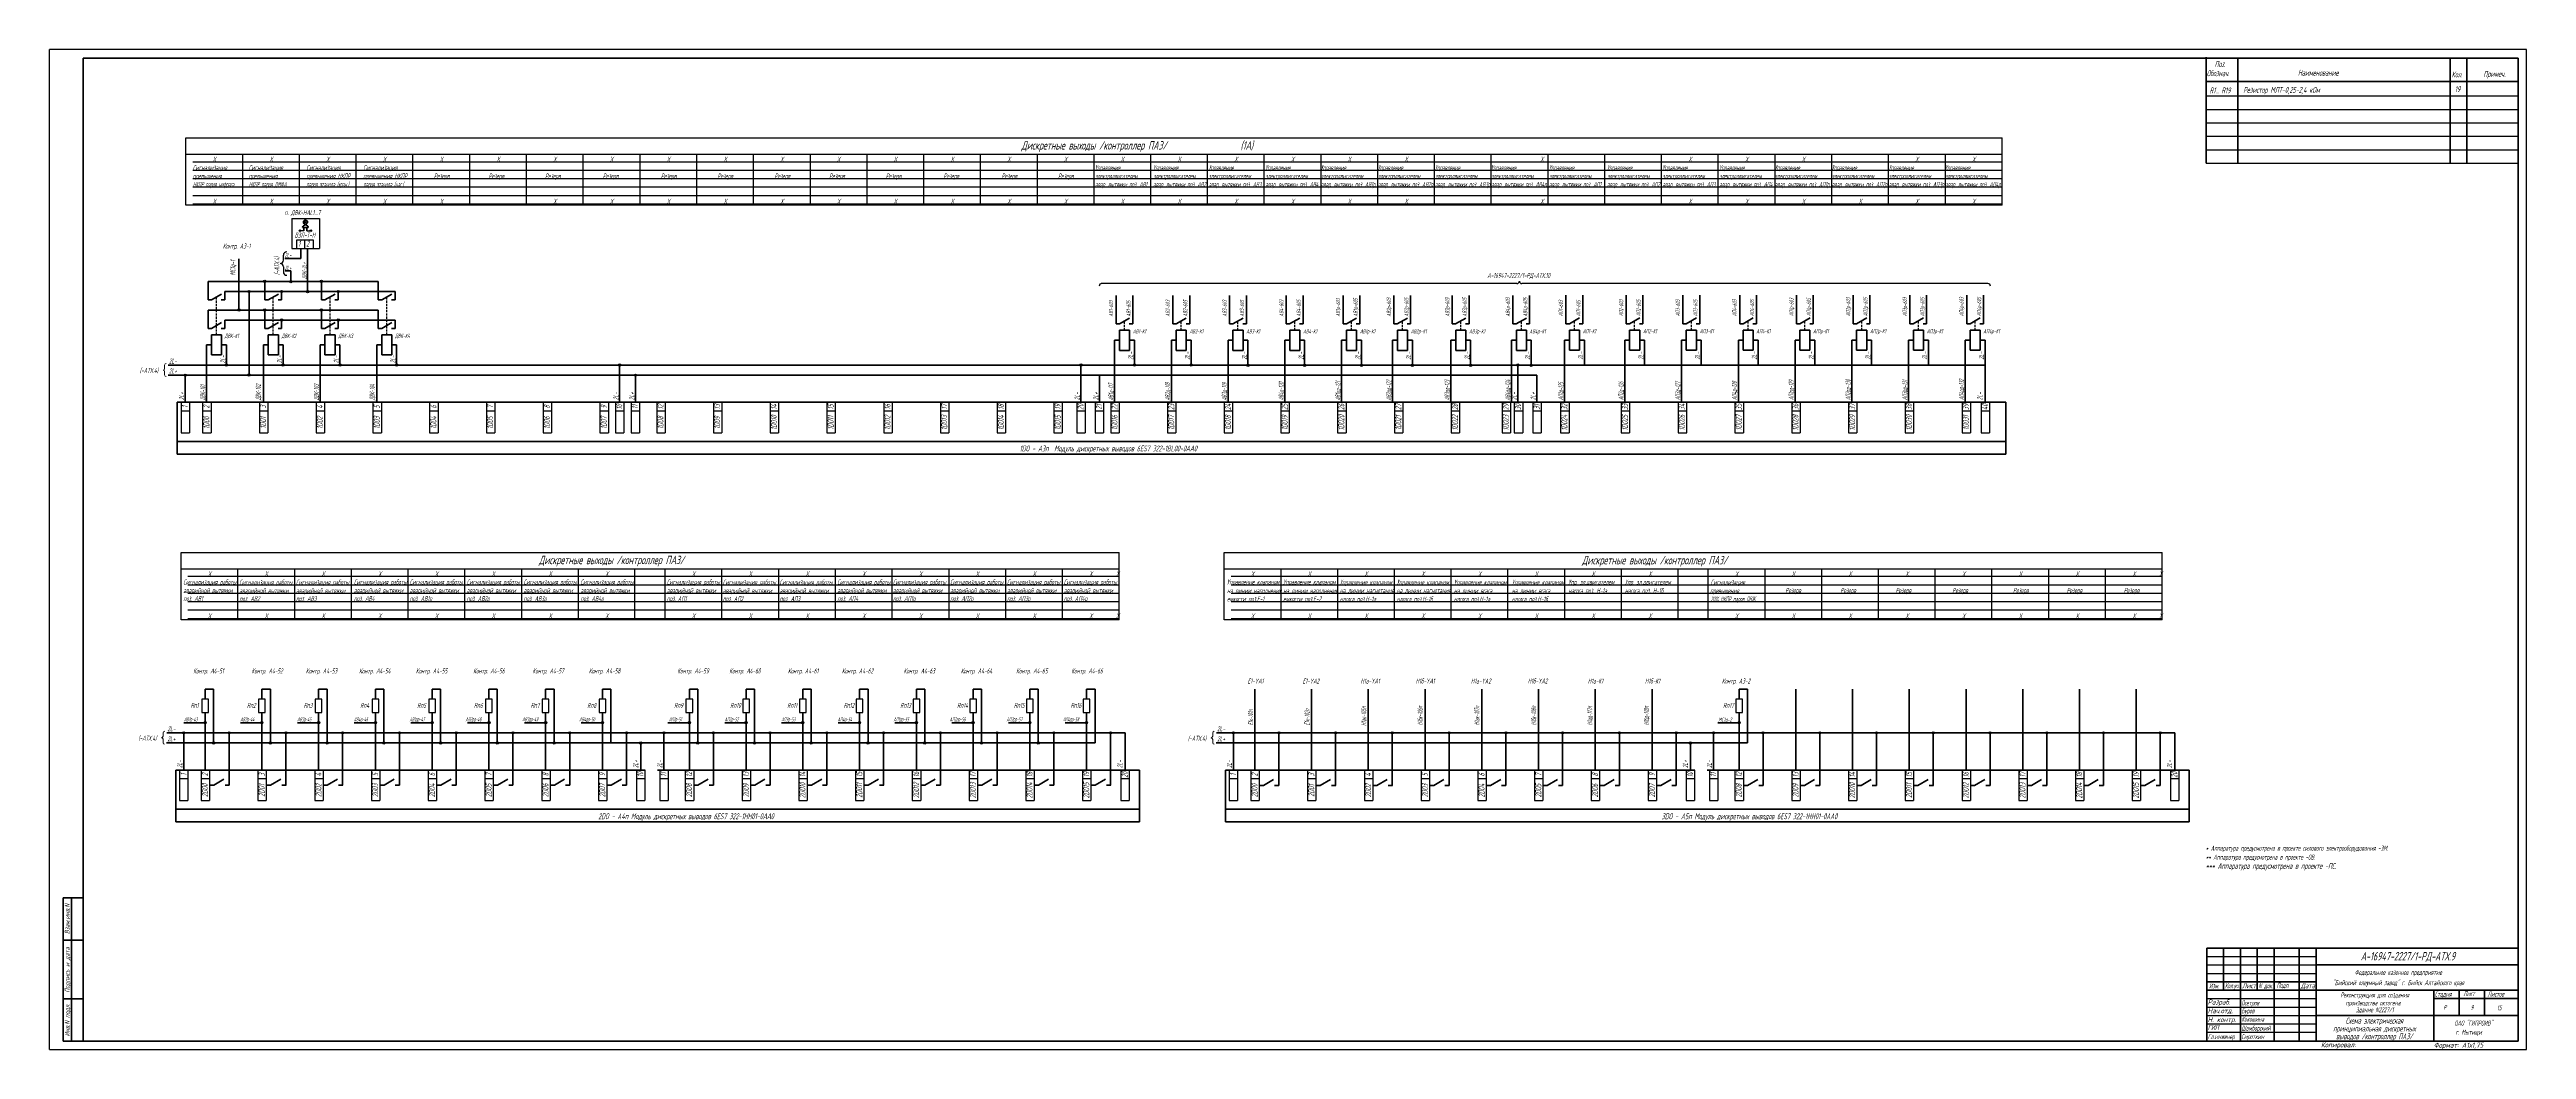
# Model space of a CAD drawing. Header units: millimetres. Extents: x -338 to 6826, y -8218 to 3153.
# Drawn here: x 2037 to 3509, y -2300 to -1706 of the extents above; entities that cross this region are included whole.
import ezdxf
from ezdxf.enums import TextEntityAlignment as Align

# ---------------------------------------------------------------- set-up
doc = ezdxf.new("R2010")
doc.units = ezdxf.units.MM
doc.linetypes.add('HIDDEN', pattern=[9.525, 6.35, -3.175])
doc.layers.get('Defpoints').update_dxf_attribs({"color": 251})
for name, color, linetype, lineweight in [('Обводка', 6, 'Continuous', 25), ('Рамка тонкая', 5, 'Continuous', 25), ('Текст_КИП', 2, 'Continuous', 25), ('Толст.рамка', 7, 'Continuous', 60), ('Тонкая', 5, 'Continuous', 20)]:
    doc.layers.add(name, color=color, linetype=linetype, lineweight=lineweight)
doc.layers.add('ТЕКСТ', color=2, linetype='Continuous')
doc.styles.add('Simplex', font='simplex.shx', dxfattribs={"width": 0.7, "oblique": 15})

msp = doc.modelspace()

# ---------------------------------------------------------------- hatches: boundary and pattern name
h = msp.add_hatch(color=256)
edge = h.paths.add_edge_path()
edge.add_arc((2155.5, -1849.9), 0.664, 0, 360)
h = msp.add_hatch(color=256)
edge = h.paths.add_edge_path()
edge.add_arc((2164.8, -1843.9), 0.664, 0, 360)
h = msp.add_hatch(color=256)
edge = h.paths.add_edge_path()
edge.add_arc((2174.8, -1849.9), 0.664, 0, 360)
h = msp.add_hatch(color=256)
edge = h.paths.add_edge_path()
edge.add_arc((2180.3, -1844), 0.664, 0, 360)
h = msp.add_hatch(color=256)
edge = h.paths.add_edge_path()
edge.add_arc((2190.3, -1850), 0.664, 0, 360)
h = msp.add_hatch(color=256)
edge = h.paths.add_edge_path()
edge.add_arc((2198.5, -1843.9), 0.664, 0, 360)
h = msp.add_hatch(color=256)
edge = h.paths.add_edge_path()
edge.add_arc((2208.5, -1849.9), 0.664, 0, 360)
h = msp.add_hatch(color=256)
edge = h.paths.add_edge_path()
edge.add_arc((2149.5, -1860.9), 0.664, 0, 360)
h = msp.add_hatch(color=256)
edge = h.paths.add_edge_path()
edge.add_arc((2164.8, -1860.9), 0.664, 0, 360)
h = msp.add_hatch(color=256)
edge = h.paths.add_edge_path()
edge.add_arc((2174.8, -1866.9), 0.664, 0, 360)
h = msp.add_hatch(color=256)
edge = h.paths.add_edge_path()
edge.add_arc((2198.5, -1860.9), 0.664, 0, 360)
h = msp.add_hatch(color=256)
edge = h.paths.add_edge_path()
edge.add_arc((2208.5, -1866.9), 0.664, 0, 360)
h = msp.add_hatch(color=256)
edge = h.paths.add_edge_path()
edge.add_arc((2142, -1893.6), 0.664, 0, 360)
h = msp.add_hatch(color=256)
edge = h.paths.add_edge_path()
edge.add_arc((2175.7, -1893.6), 0.664, 0, 360)
h = msp.add_hatch(color=256)
edge = h.paths.add_edge_path()
edge.add_arc((2209.5, -1893.6), 0.664, 0, 360)
h = msp.add_hatch(color=256)
edge = h.paths.add_edge_path()
edge.add_arc((2243.2, -1893.6), 0.664, 0, 360)
h = msp.add_hatch(color=256)
edge = h.paths.add_edge_path()
edge.add_arc((2375.7, -1893.6), 0.664, 0, 360)
h = msp.add_hatch(color=256)
edge = h.paths.add_edge_path()
edge.add_arc((2649.8, -1893.6), 0.664, 0, 360)
h = msp.add_hatch(color=256)
edge = h.paths.add_edge_path()
edge.add_arc((2681.6, -1893.6), 0.664, 0, 360)
h = msp.add_hatch(color=256)
edge = h.paths.add_edge_path()
edge.add_arc((2715.3, -1893.6), 0.664, 0, 360)
h = msp.add_hatch(color=256)
edge = h.paths.add_edge_path()
edge.add_arc((2749, -1893.8), 0.664, 0, 360)
h = msp.add_hatch(color=256)
edge = h.paths.add_edge_path()
edge.add_arc((2782.7, -1893.8), 0.664, 0, 360)
h = msp.add_hatch(color=256)
edge = h.paths.add_edge_path()
edge.add_arc((2816.5, -1893.8), 0.664, 0, 360)
h = msp.add_hatch(color=256)
edge = h.paths.add_edge_path()
edge.add_arc((2846.7, -1893.8), 0.664, 0, 360)
h = msp.add_hatch(color=256)
edge = h.paths.add_edge_path()
edge.add_arc((2846.7, -1893.8), 0.664, 0, 360)
h = msp.add_hatch(color=256)
edge = h.paths.add_edge_path()
edge.add_arc((2846.7, -1893.8), 0.664, 0, 360)
h = msp.add_hatch(color=256)
edge = h.paths.add_edge_path()
edge.add_arc((2881.3, -1893.8), 0.664, 0, 360)
h = msp.add_hatch(color=256)
edge = h.paths.add_edge_path()
edge.add_arc((2909.4, -1893.6), 0.664, 0, 360)
h = msp.add_hatch(color=256)
edge = h.paths.add_edge_path()
edge.add_arc((2917.3, -1893.8), 0.664, 0, 360)
h = msp.add_hatch(color=256)
edge = h.paths.add_edge_path()
edge.add_arc((2117.6, -1899.6), 0.664, 0, 360)
h = msp.add_hatch(color=256)
edge = h.paths.add_edge_path()
edge.add_arc((2155.5, -1899.5), 0.664, 0, 360)
h = msp.add_hatch(color=256)
edge = h.paths.add_edge_path()
edge.add_arc((2385.1, -1899.6), 0.664, 0, 360)
h = msp.add_hatch(color=256)
edge = h.paths.add_edge_path()
edge.add_arc((2116.7, -2112.1), 0.664, 0, 360)
h = msp.add_hatch(color=256)
edge = h.paths.add_edge_path()
edge.add_arc((2129.4, -2106.1), 0.664, 0, 360)
h = msp.add_hatch(color=256)
edge = h.paths.add_edge_path()
edge.add_arc((2134.4, -2118.1), 0.664, 0, 360)
h = msp.add_hatch(color=256)
edge = h.paths.add_edge_path()
edge.add_arc((2143.7, -2112.1), 0.664, 0, 360)
h = msp.add_hatch(color=256)
edge = h.paths.add_edge_path()
edge.add_arc((2163.1, -2106.1), 0.664, 0, 360)
h = msp.add_hatch(color=256)
edge = h.paths.add_edge_path()
edge.add_arc((2168.2, -2118.1), 0.664, 0, 360)
h = msp.add_hatch(color=256)
edge = h.paths.add_edge_path()
edge.add_arc((2177.4, -2112.1), 0.664, 0, 360)
h = msp.add_hatch(color=256)
edge = h.paths.add_edge_path()
edge.add_arc((2196.8, -2106.1), 0.664, 0, 360)
h = msp.add_hatch(color=256)
edge = h.paths.add_edge_path()
edge.add_arc((2201.9, -2118.1), 0.664, 0, 360)
h = msp.add_hatch(color=256)
edge = h.paths.add_edge_path()
edge.add_arc((2211.1, -2112.1), 0.664, 0, 360)
h = msp.add_hatch(color=256)
edge = h.paths.add_edge_path()
edge.add_arc((2230.6, -2106.1), 0.664, 0, 360)
h = msp.add_hatch(color=256)
edge = h.paths.add_edge_path()
edge.add_arc((2235.6, -2118.1), 0.664, 0, 360)
h = msp.add_hatch(color=256)
edge = h.paths.add_edge_path()
edge.add_arc((2244.9, -2112.1), 0.664, 0, 360)
h = msp.add_hatch(color=256)
edge = h.paths.add_edge_path()
edge.add_arc((2264.3, -2106.1), 0.664, 0, 360)
h = msp.add_hatch(color=256)
edge = h.paths.add_edge_path()
edge.add_arc((2269.3, -2118.1), 0.664, 0, 360)
h = msp.add_hatch(color=256)
edge = h.paths.add_edge_path()
edge.add_arc((2278.6, -2112.1), 0.664, 0, 360)
h = msp.add_hatch(color=256)
edge = h.paths.add_edge_path()
edge.add_arc((2298, -2106.1), 0.664, 0, 360)
h = msp.add_hatch(color=256)
edge = h.paths.add_edge_path()
edge.add_arc((2303, -2118.1), 0.664, 0, 360)
h = msp.add_hatch(color=256)
edge = h.paths.add_edge_path()
edge.add_arc((2312.3, -2112.1), 0.664, 0, 360)
h = msp.add_hatch(color=256)
edge = h.paths.add_edge_path()
edge.add_arc((2331.7, -2106.1), 0.664, 0, 360)
h = msp.add_hatch(color=256)
edge = h.paths.add_edge_path()
edge.add_arc((2336.8, -2118.1), 0.664, 0, 360)
h = msp.add_hatch(color=256)
edge = h.paths.add_edge_path()
edge.add_arc((2346, -2112.1), 0.664, 0, 360)
h = msp.add_hatch(color=256)
edge = h.paths.add_edge_path()
edge.add_arc((2365.5, -2106.1), 0.664, 0, 360)
h = msp.add_hatch(color=256)
edge = h.paths.add_edge_path()
edge.add_arc((2379.8, -2112.1), 0.664, 0, 360)
h = msp.add_hatch(color=256)
edge = h.paths.add_edge_path()
edge.add_arc((2388.2, -2118.1), 0.664, 0, 360)
h = msp.add_hatch(color=256)
edge = h.paths.add_edge_path()
edge.add_arc((2402, -2112.1), 0.664, 0, 360)
h = msp.add_hatch(color=256)
edge = h.paths.add_edge_path()
edge.add_arc((2417.1, -2106.1), 0.664, 0, 360)
h = msp.add_hatch(color=256)
edge = h.paths.add_edge_path()
edge.add_arc((2422.1, -2118.1), 0.664, 0, 360)
h = msp.add_hatch(color=256)
edge = h.paths.add_edge_path()
edge.add_arc((2431.4, -2112.1), 0.664, 0, 360)
h = msp.add_hatch(color=256)
edge = h.paths.add_edge_path()
edge.add_arc((2450.8, -2106.1), 0.664, 0, 360)
h = msp.add_hatch(color=256)
edge = h.paths.add_edge_path()
edge.add_arc((2455.8, -2118.1), 0.664, 0, 360)
h = msp.add_hatch(color=256)
edge = h.paths.add_edge_path()
edge.add_arc((2465.1, -2112.1), 0.664, 0, 360)
h = msp.add_hatch(color=256)
edge = h.paths.add_edge_path()
edge.add_arc((2484.5, -2106.1), 0.664, 0, 360)
h = msp.add_hatch(color=256)
edge = h.paths.add_edge_path()
edge.add_arc((2489.5, -2118.1), 0.664, 0, 360)
h = msp.add_hatch(color=256)
edge = h.paths.add_edge_path()
edge.add_arc((2498.8, -2112.1), 0.664, 0, 360)
h = msp.add_hatch(color=256)
edge = h.paths.add_edge_path()
edge.add_arc((2518.2, -2106.1), 0.664, 0, 360)
h = msp.add_hatch(color=256)
edge = h.paths.add_edge_path()
edge.add_arc((2523.3, -2118.1), 0.664, 0, 360)
h = msp.add_hatch(color=256)
edge = h.paths.add_edge_path()
edge.add_arc((2532.5, -2112.1), 0.664, 0, 360)
h = msp.add_hatch(color=256)
edge = h.paths.add_edge_path()
edge.add_arc((2552, -2106.1), 0.664, 0, 360)
h = msp.add_hatch(color=256)
edge = h.paths.add_edge_path()
edge.add_arc((2557, -2118.1), 0.664, 0, 360)
h = msp.add_hatch(color=256)
edge = h.paths.add_edge_path()
edge.add_arc((2566.3, -2112.1), 0.664, 0, 360)
h = msp.add_hatch(color=256)
edge = h.paths.add_edge_path()
edge.add_arc((2585.7, -2106.1), 0.664, 0, 360)
h = msp.add_hatch(color=256)
edge = h.paths.add_edge_path()
edge.add_arc((2590.7, -2118.1), 0.664, 0, 360)
h = msp.add_hatch(color=256)
edge = h.paths.add_edge_path()
edge.add_arc((2600, -2112.1), 0.664, 0, 360)
h = msp.add_hatch(color=256)
edge = h.paths.add_edge_path()
edge.add_arc((2619.4, -2106.1), 0.664, 0, 360)
h = msp.add_hatch(color=256)
edge = h.paths.add_edge_path()
edge.add_arc((2624.4, -2118.1), 0.664, 0, 360)
h = msp.add_hatch(color=256)
edge = h.paths.add_edge_path()
edge.add_arc((2633.7, -2112.1), 0.664, 0, 360)
h = msp.add_hatch(color=256)
edge = h.paths.add_edge_path()
edge.add_arc((2653.1, -2106.1), 0.664, 0, 360)
h = msp.add_hatch(color=256)
edge = h.paths.add_edge_path()
edge.add_arc((2667.4, -2112.1), 0.664, 0, 360)
h = msp.add_hatch(color=256)
edge = h.paths.add_edge_path()
edge.add_arc((2740.4, -2112.1), 0.664, 0, 360)
h = msp.add_hatch(color=256)
edge = h.paths.add_edge_path()
edge.add_arc((2767.4, -2112.1), 0.664, 0, 360)
h = msp.add_hatch(color=256)
edge = h.paths.add_edge_path()
edge.add_arc((2801.1, -2112.1), 0.664, 0, 360)
h = msp.add_hatch(color=256)
edge = h.paths.add_edge_path()
edge.add_arc((2834.8, -2112.1), 0.664, 0, 360)
h = msp.add_hatch(color=256)
edge = h.paths.add_edge_path()
edge.add_arc((2868.6, -2112.1), 0.664, 0, 360)
h = msp.add_hatch(color=256)
edge = h.paths.add_edge_path()
edge.add_arc((2902.3, -2112.1), 0.664, 0, 360)
h = msp.add_hatch(color=256)
edge = h.paths.add_edge_path()
edge.add_arc((2936, -2112.1), 0.664, 0, 360)
h = msp.add_hatch(color=256)
edge = h.paths.add_edge_path()
edge.add_arc((2969.7, -2112.1), 0.664, 0, 360)
h = msp.add_hatch(color=256)
edge = h.paths.add_edge_path()
edge.add_arc((3003.5, -2112.1), 0.664, 0, 360)
h = msp.add_hatch(color=256)
edge = h.paths.add_edge_path()
edge.add_arc((3011.9, -2118.1), 0.664, 0, 360)
h = msp.add_hatch(color=256)
edge = h.paths.add_edge_path()
edge.add_arc((3025.7, -2112.1), 0.664, 0, 360)
h = msp.add_hatch(color=256)
edge = h.paths.add_edge_path()
edge.add_arc((3040.9, -2106.1), 0.664, 0, 360)
h = msp.add_hatch(color=256)
edge = h.paths.add_edge_path()
edge.add_arc((3055.1, -2112.1), 0.664, 0, 360)
h = msp.add_hatch(color=256)
edge = h.paths.add_edge_path()
edge.add_arc((3088.8, -2112.1), 0.664, 0, 360)
h = msp.add_hatch(color=256)
edge = h.paths.add_edge_path()
edge.add_arc((3122.5, -2112.1), 0.664, 0, 360)
h = msp.add_hatch(color=256)
edge = h.paths.add_edge_path()
edge.add_arc((3156.2, -2112.1), 0.664, 0, 360)
h = msp.add_hatch(color=256)
edge = h.paths.add_edge_path()
edge.add_arc((3190, -2112.1), 0.664, 0, 360)
h = msp.add_hatch(color=256)
edge = h.paths.add_edge_path()
edge.add_arc((3223.7, -2112.1), 0.664, 0, 360)
h = msp.add_hatch(color=256)
edge = h.paths.add_edge_path()
edge.add_arc((3257.4, -2112.1), 0.664, 0, 360)
h = msp.add_hatch(color=256)
edge = h.paths.add_edge_path()
edge.add_arc((3291.1, -2112.1), 0.664, 0, 360)

# ---------------------------------------------------------------- linework, layer by layer
at = {"lineweight": 30}
for p, q in [((2181, -1806.5), (2197.4, -1806.5)), ((2181, -1806.5), (2181, -1824.4)), ((2197.4, -1806.5), (2197.4, -1824.4)), ((2181, -1824.4), (2197.4, -1824.4)), ((2115.1, -1915.7), (2115.1, -1933.9)), ((2115.1, -1920.7), (2120.1, -1920.7)), ((2120.1, -1915.7), (2120.1, -1933.9)), ((2127.9, -1915.7), (2127.9, -1933.9)), ((2127.9, -1920.7), (2132.9, -1920.7)), ((2132.9, -1915.7), (2132.9, -1933.9)), ((2161.6, -1915.7), (2161.6, -1933.9)), ((2161.6, -1920.7), (2166.6, -1920.7)), ((2166.6, -1915.7), (2166.6, -1933.9)), ((2195.3, -1915.7), (2195.3, -1933.9)), ((2195.3, -1920.7), (2200.3, -1920.7)), ((2200.3, -1915.7), (2200.3, -1933.9)), ((2229.1, -1915.7), (2229.1, -1933.9)), ((2229.1, -1920.7), (2234.1, -1920.7)), ((2234.1, -1915.7), (2234.1, -1933.9)), ((2262.8, -1915.7), (2262.8, -1933.9)), ((2262.8, -1920.7), (2267.8, -1920.7)), ((2267.8, -1915.7), (2267.8, -1933.9)), ((2296.5, -1915.7), (2296.5, -1933.9)), ((2296.5, -1920.7), (2301.5, -1920.7)), ((2301.5, -1915.7), (2301.5, -1933.9)), ((2330.2, -1915.7), (2330.2, -1933.9)), ((2330.2, -1920.7), (2335.2, -1920.7)), ((2335.2, -1915.7), (2335.2, -1933.9)), ((2364, -1915.7), (2364, -1933.9)), ((2364, -1920.7), (2369, -1920.7)), ((2369, -1915.7), (2369, -1933.9)), ((2373.2, -1915.7), (2373.2, -1933.9)), ((2373.2, -1920.7), (2378.2, -1920.7)), ((2378.2, -1915.7), (2378.2, -1933.9)), ((2382.5, -1915.7), (2382.5, -1933.9)), ((2382.5, -1920.7), (2387.5, -1920.7)), ((2387.5, -1915.7), (2387.5, -1933.9)), ((2397.7, -1915.7), (2397.7, -1933.9)), ((2397.7, -1920.7), (2402.7, -1920.7)), ((2402.7, -1915.7), (2402.7, -1933.9)), ((2431.4, -1915.7), (2431.4, -1933.9)), ((2431.4, -1920.7), (2436.4, -1920.7)), ((2436.4, -1915.7), (2436.4, -1933.9)), ((2465.1, -1915.7), (2465.1, -1933.9)), ((2465.1, -1920.7), (2470.1, -1920.7)), ((2470.1, -1915.7), (2470.1, -1933.9)), ((2498.8, -1915.7), (2498.8, -1933.9)), ((2498.8, -1920.7), (2503.8, -1920.7)), ((2503.8, -1915.7), (2503.8, -1933.9)), ((2532.6, -1915.7), (2532.6, -1933.9)), ((2532.6, -1920.7), (2537.6, -1920.7)), ((2537.6, -1915.7), (2537.6, -1933.9)), ((2566.3, -1915.7), (2566.3, -1933.9)), ((2566.3, -1920.7), (2571.3, -1920.7)), ((2571.3, -1915.7), (2571.3, -1933.9)), ((2600, -1915.7), (2600, -1933.9)), ((2600, -1920.7), (2605, -1920.7)), ((2605, -1915.7), (2605, -1933.9)), ((2633.7, -1915.7), (2633.7, -1933.9)), ((2633.7, -1920.7), (2638.7, -1920.7)), ((2638.7, -1915.7), (2638.7, -1933.9)), ((2647.3, -1915.7), (2647.3, -1933.9)), ((2647.3, -1920.7), (2652.3, -1920.7)), ((2652.3, -1915.7), (2652.3, -1933.9)), ((2658.2, -1915.7), (2658.2, -1933.9)), ((2658.2, -1920.7), (2663.2, -1920.7)), ((2663.2, -1915.7), (2663.2, -1933.9)), ((2667.5, -1915.7), (2667.5, -1933.9)), ((2667.5, -1920.7), (2672.5, -1920.7)), ((2672.5, -1915.7), (2672.5, -1933.9)), ((2701.2, -1915.7), (2701.2, -1933.9)), ((2701.2, -1920.7), (2706.2, -1920.7)), ((2706.2, -1915.7), (2706.2, -1933.9)), ((2734.9, -1915.7), (2734.9, -1933.9)), ((2734.9, -1920.7), (2739.9, -1920.7)), ((2739.9, -1915.7), (2739.9, -1933.9)), ((2768.6, -1915.7), (2768.6, -1933.9)), ((2768.6, -1920.7), (2773.6, -1920.7)), ((2773.6, -1915.7), (2773.6, -1933.9)), ((2802.3, -1915.7), (2802.3, -1933.9)), ((2802.3, -1920.7), (2807.3, -1920.7)), ((2807.3, -1915.7), (2807.3, -1933.9)), ((2836.1, -1915.7), (2836.1, -1933.9)), ((2836.1, -1920.7), (2841.1, -1920.7)), ((2841.1, -1915.7), (2841.1, -1933.9)), ((2869.8, -1915.7), (2869.8, -1933.9)), ((2869.8, -1920.7), (2874.8, -1920.7)), ((2874.8, -1915.7), (2874.8, -1933.9)), ((2900, -1915.7), (2900, -1933.9)), ((2900, -1920.7), (2905, -1920.7)), ((2905, -1915.7), (2905, -1933.9)), ((2907.3, -1915.7), (2907.3, -1933.9)), ((2907.3, -1920.7), (2912.3, -1920.7)), ((2912.3, -1915.7), (2912.3, -1933.9)), ((2918.3, -1915.7), (2918.3, -1933.9)), ((2918.3, -1920.7), (2923.3, -1920.7)), ((2923.3, -1915.7), (2923.3, -1933.9)), ((2934.8, -1915.7), (2934.8, -1933.9)), ((2934.8, -1920.7), (2939.8, -1920.7)), ((2939.8, -1915.7), (2939.8, -1933.9)), ((2970.8, -1915.7), (2970.8, -1933.9)), ((2970.8, -1920.7), (2975.8, -1920.7)), ((2975.8, -1915.7), (2975.8, -1933.9)), ((3004.6, -1915.7), (3004.6, -1933.9)), ((3004.6, -1920.7), (3009.6, -1920.7)), ((3009.6, -1915.7), (3009.6, -1933.9)), ((3038.4, -1915.7), (3038.4, -1933.9)), ((3038.4, -1920.7), (3043.4, -1920.7)), ((3043.4, -1915.7), (3043.4, -1933.9)), ((3072.1, -1915.7), (3072.1, -1933.9)), ((3072.1, -1920.7), (3077.1, -1920.7)), ((3077.1, -1915.7), (3077.1, -1933.9)), ((3105.8, -1915.7), (3105.8, -1933.9)), ((3105.8, -1920.7), (3110.8, -1920.7)), ((3110.8, -1915.7), (3110.8, -1933.9)), ((3139.5, -1915.7), (3139.5, -1933.9)), ((3139.5, -1920.7), (3144.5, -1920.7)), ((3144.5, -1915.7), (3144.5, -1933.9)), ((3173.3, -1915.7), (3173.3, -1933.9)), ((3173.3, -1920.7), (3178.3, -1920.7)), ((3178.3, -1915.7), (3178.3, -1933.9)), ((3184.6, -1915.7), (3184.6, -1933.9)), ((3184.6, -1920.7), (3189.6, -1920.7)), ((3189.6, -1915.7), (3189.6, -1933.9)), ((2115.1, -1933.9), (2120.1, -1933.9)), ((2127.9, -1933.9), (2132.9, -1933.9)), ((2161.6, -1933.9), (2166.6, -1933.9)), ((2195.3, -1933.9), (2200.3, -1933.9)), ((2229.1, -1933.9), (2234.1, -1933.9)), ((2262.8, -1933.9), (2267.8, -1933.9)), ((2296.5, -1933.9), (2301.5, -1933.9)), ((2330.2, -1933.9), (2335.2, -1933.9)), ((2364, -1933.9), (2369, -1933.9)), ((2373.2, -1933.9), (2378.2, -1933.9)), ((2382.5, -1933.9), (2387.5, -1933.9)), ((2397.7, -1933.9), (2402.7, -1933.9)), ((2431.4, -1933.9), (2436.4, -1933.9)), ((2465.1, -1933.9), (2470.1, -1933.9)), ((2498.8, -1933.9), (2503.8, -1933.9)), ((2532.6, -1933.9), (2537.6, -1933.9)), ((2566.3, -1933.9), (2571.3, -1933.9)), ((2600, -1933.9), (2605, -1933.9)), ((2633.7, -1933.9), (2638.7, -1933.9)), ((2647.3, -1933.9), (2652.3, -1933.9)), ((2658.2, -1933.9), (2663.2, -1933.9)), ((2667.5, -1933.9), (2672.5, -1933.9)), ((2701.2, -1933.9), (2706.2, -1933.9)), ((2734.9, -1933.9), (2739.9, -1933.9)), ((2768.6, -1933.9), (2773.6, -1933.9)), ((2802.3, -1933.9), (2807.3, -1933.9)), ((2836.1, -1933.9), (2841.1, -1933.9)), ((2869.8, -1933.9), (2874.8, -1933.9)), ((2900, -1933.9), (2905, -1933.9)), ((2907.3, -1933.9), (2912.3, -1933.9)), ((2918.3, -1933.9), (2923.3, -1933.9)), ((2934.8, -1933.9), (2939.8, -1933.9)), ((2970.8, -1933.9), (2975.8, -1933.9)), ((3004.7, -1933.9), (3009.7, -1933.9)), ((3038.4, -1933.9), (3043.4, -1933.9)), ((3072.1, -1933.9), (3077.1, -1933.9)), ((3105.8, -1933.9), (3110.8, -1933.9)), ((3139.6, -1933.9), (3144.6, -1933.9)), ((3173.3, -1933.9), (3178.3, -1933.9)), ((3184.7, -1933.9), (3189.7, -1933.9)), ((2114.2, -2134.2), (2114.2, -2152.3)), ((2114.2, -2139.2), (2119.2, -2139.2)), ((2119.2, -2134.2), (2119.2, -2152.3)), ((2127, -2134.2), (2127, -2152.3)), ((2127, -2139.2), (2132, -2139.2)), ((2132, -2134.2), (2132, -2152.3)), ((2160.7, -2134.2), (2160.7, -2152.3)), ((2160.7, -2139.2), (2165.7, -2139.2)), ((2165.7, -2134.2), (2165.7, -2152.3)), ((2194.5, -2134.2), (2194.5, -2152.3)), ((2194.5, -2139.2), (2199.5, -2139.2)), ((2199.5, -2134.2), (2199.5, -2152.3)), ((2228.2, -2134.2), (2228.2, -2152.3)), ((2228.2, -2139.2), (2233.2, -2139.2)), ((2233.2, -2134.2), (2233.2, -2152.3)), ((2261.9, -2134.2), (2261.9, -2152.3)), ((2261.9, -2139.2), (2266.9, -2139.2)), ((2266.9, -2134.2), (2266.9, -2152.3)), ((2295.6, -2134.2), (2295.6, -2152.3)), ((2295.6, -2139.2), (2300.6, -2139.2)), ((2300.6, -2134.2), (2300.6, -2152.3)), ((2329.4, -2134.2), (2329.4, -2152.3)), ((2329.4, -2139.2), (2334.4, -2139.2)), ((2334.4, -2134.2), (2334.4, -2152.3)), ((2363.1, -2134.2), (2363.1, -2152.3)), ((2363.1, -2139.2), (2368.1, -2139.2)), ((2368.1, -2134.2), (2368.1, -2152.3)), ((2385.7, -2134.2), (2385.7, -2152.3)), ((2385.7, -2139.2), (2390.7, -2139.2)), ((2390.7, -2134.2), (2390.7, -2152.3)), ((2399.5, -2134.2), (2399.5, -2152.3)), ((2399.5, -2139.2), (2404.5, -2139.2)), ((2404.5, -2134.2), (2404.5, -2152.3)), ((2414.7, -2134.2), (2414.7, -2152.3)), ((2414.7, -2139.2), (2419.7, -2139.2)), ((2419.7, -2134.2), (2419.7, -2152.3)), ((2448.4, -2134.2), (2448.4, -2152.3)), ((2448.4, -2139.2), (2453.4, -2139.2)), ((2453.4, -2134.2), (2453.4, -2152.3)), ((2482.1, -2134.2), (2482.1, -2152.3)), ((2482.1, -2139.2), (2487.1, -2139.2)), ((2487.1, -2134.2), (2487.1, -2152.3)), ((2515.8, -2134.2), (2515.8, -2152.3)), ((2515.8, -2139.2), (2520.8, -2139.2)), ((2520.8, -2134.2), (2520.8, -2152.3)), ((2549.6, -2134.2), (2549.6, -2152.3)), ((2549.6, -2139.2), (2554.6, -2139.2)), ((2554.6, -2134.2), (2554.6, -2152.3)), ((2583.3, -2134.2), (2583.3, -2152.3)), ((2583.3, -2139.2), (2588.3, -2139.2)), ((2588.3, -2134.2), (2588.3, -2152.3)), ((2617, -2134.2), (2617, -2152.3)), ((2617, -2139.2), (2622, -2139.2)), ((2622, -2134.2), (2622, -2152.3)), ((2650.7, -2134.2), (2650.7, -2152.3)), ((2650.7, -2139.2), (2655.7, -2139.2)), ((2655.7, -2134.2), (2655.7, -2152.3)), ((2673.5, -2134.2), (2673.5, -2152.3)), ((2673.5, -2139.2), (2678.5, -2139.2)), ((2678.5, -2134.2), (2678.5, -2152.3)), ((2684.5, -2134.2), (2684.5, -2152.3)), ((2737.9, -2134.2), (2737.9, -2152.3)), ((2737.9, -2139.2), (2742.9, -2139.2)), ((2742.9, -2134.2), (2742.9, -2152.3)), ((2750.7, -2134.2), (2750.7, -2152.3)), ((2750.7, -2139.2), (2755.7, -2139.2)), ((2755.7, -2134.2), (2755.7, -2152.3)), ((2784.4, -2134.2), (2784.4, -2152.3)), ((2784.4, -2139.2), (2789.4, -2139.2)), ((2789.4, -2134.2), (2789.4, -2152.3)), ((2818.2, -2134.2), (2818.2, -2152.3)), ((2818.2, -2139.2), (2823.2, -2139.2)), ((2823.2, -2134.2), (2823.2, -2152.3)), ((2851.9, -2134.2), (2851.9, -2152.3)), ((2851.9, -2139.2), (2856.9, -2139.2)), ((2856.9, -2134.2), (2856.9, -2152.3)), ((2885.6, -2134.2), (2885.6, -2152.3)), ((2885.6, -2139.2), (2890.6, -2139.2)), ((2890.6, -2134.2), (2890.6, -2152.3)), ((2919.3, -2134.2), (2919.3, -2152.3)), ((2919.3, -2139.2), (2924.3, -2139.2)), ((2924.3, -2134.2), (2924.3, -2152.3)), ((2953, -2134.2), (2953, -2152.3)), ((2953, -2139.2), (2958, -2139.2)), ((2958, -2134.2), (2958, -2152.3)), ((2986.8, -2134.2), (2986.8, -2152.3)), ((2986.8, -2139.2), (2991.8, -2139.2)), ((2991.8, -2134.2), (2991.8, -2152.3)), ((3009.4, -2134.2), (3009.4, -2152.3)), ((3009.4, -2139.2), (3014.4, -2139.2)), ((3014.4, -2134.2), (3014.4, -2152.3)), ((3023.2, -2134.2), (3023.2, -2152.3)), ((3023.2, -2139.2), (3028.2, -2139.2)), ((3028.2, -2134.2), (3028.2, -2152.3)), ((3038.4, -2134.2), (3038.4, -2152.3)), ((3038.4, -2139.2), (3043.4, -2139.2)), ((3043.4, -2134.2), (3043.4, -2152.3)), ((3072.1, -2134.2), (3072.1, -2152.3)), ((3072.1, -2139.2), (3077.1, -2139.2)), ((3077.1, -2134.2), (3077.1, -2152.3)), ((3105.8, -2134.2), (3105.8, -2152.3)), ((3105.8, -2139.2), (3110.8, -2139.2)), ((3110.8, -2134.2), (3110.8, -2152.3)), ((3139.5, -2134.2), (3139.5, -2152.3)), ((3139.5, -2139.2), (3144.5, -2139.2)), ((3144.5, -2134.2), (3144.5, -2152.3)), ((3173.3, -2134.2), (3173.3, -2152.3)), ((3173.3, -2139.2), (3178.3, -2139.2)), ((3178.3, -2134.2), (3178.3, -2152.3)), ((3207, -2134.2), (3207, -2152.3)), ((3207, -2139.2), (3212, -2139.2)), ((3212, -2134.2), (3212, -2152.3)), ((3240.7, -2134.2), (3240.7, -2152.3)), ((3240.7, -2139.2), (3245.7, -2139.2)), ((3245.7, -2134.2), (3245.7, -2152.3)), ((3274.4, -2134.2), (3274.4, -2152.3)), ((3274.4, -2139.2), (3279.4, -2139.2)), ((3279.4, -2134.2), (3279.4, -2152.3)), ((3297.2, -2134.2), (3297.2, -2152.3)), ((3297.2, -2139.2), (3302.2, -2139.2)), ((3302.2, -2134.2), (3302.2, -2152.3)), ((3308.2, -2134.2), (3308.2, -2152.3)), ((2114.2, -2152.3), (2119.2, -2152.3)), ((2127, -2152.3), (2132, -2152.3)), ((2160.7, -2152.3), (2165.7, -2152.3)), ((2194.5, -2152.3), (2199.5, -2152.3)), ((2228.2, -2152.3), (2233.2, -2152.3)), ((2261.9, -2152.3), (2266.9, -2152.3)), ((2295.6, -2152.3), (2300.6, -2152.3)), ((2329.4, -2152.3), (2334.4, -2152.3)), ((2363.1, -2152.3), (2368.1, -2152.3)), ((2385.7, -2152.3), (2390.7, -2152.3)), ((2399.5, -2152.3), (2404.5, -2152.3)), ((2414.7, -2152.3), (2419.7, -2152.3)), ((2448.4, -2152.3), (2453.4, -2152.3)), ((2482.1, -2152.3), (2487.1, -2152.3)), ((2515.8, -2152.3), (2520.8, -2152.3)), ((2549.6, -2152.3), (2554.6, -2152.3)), ((2583.3, -2152.3), (2588.3, -2152.3)), ((2617, -2152.3), (2622, -2152.3)), ((2650.7, -2152.3), (2655.7, -2152.3)), ((2673.5, -2152.3), (2678.5, -2152.3)), ((2737.9, -2152.3), (2742.9, -2152.3)), ((2750.7, -2152.3), (2755.7, -2152.3)), ((2784.4, -2152.3), (2789.4, -2152.3)), ((2818.2, -2152.3), (2823.2, -2152.3)), ((2851.9, -2152.3), (2856.9, -2152.3)), ((2885.6, -2152.3), (2890.6, -2152.3)), ((2919.3, -2152.3), (2924.3, -2152.3)), ((2953, -2152.3), (2958, -2152.3)), ((2986.8, -2152.3), (2991.8, -2152.3)), ((3009.4, -2152.3), (3014.4, -2152.3)), ((3023.2, -2152.3), (3028.2, -2152.3)), ((3038.4, -2152.3), (3043.4, -2152.3)), ((3072.1, -2152.3), (3077.1, -2152.3)), ((3105.8, -2152.3), (3110.8, -2152.3)), ((3139.5, -2152.3), (3144.5, -2152.3)), ((3173.3, -2152.3), (3178.3, -2152.3)), ((3207, -2152.3), (3212, -2152.3)), ((3240.7, -2152.3), (3245.7, -2152.3)), ((3274.4, -2152.3), (3279.4, -2152.3)), ((3297.2, -2152.3), (3302.2, -2152.3))]:
    msp.add_line(p, q, dxfattribs=at)
at = {"lineweight": 40}
for p, q in [((2188.1, -1809.5), (2189.8, -1807.8)), ((2188.1, -1807.9), (2189.8, -1809.6)), ((2187.3, -1811.9), (2190.7, -1811.9)), ((2188.1, -1813.8), (2188.1, -1811.9)), ((2189.8, -1813.8), (2189.8, -1811.9)), ((2232.3, -1843.9), (2131.1, -1843.9)), ((2141.1, -1849.9), (2242.3, -1849.9)), ((2155.5, -1899.6), (2155.5, -1849.9)), ((2131.1, -1860.9), (2232.3, -1860.9)), ((2141.1, -1866.9), (2242.3, -1866.9)), ((2130.3, -1915.7), (2130.3, -1882.5)), ((2164, -1915.7), (2164, -1881.6)), ((2197.7, -1915.7), (2197.7, -1882.5)), ((2231.4, -1915.7), (2231.4, -1881.6)), ((2669.8, -1915.9), (2669.8, -1878.9)), ((2681.6, -1878.9), (2681.6, -1893.8)), ((2703.6, -1915.9), (2703.6, -1878.9)), ((2715.3, -1878.9), (2715.3, -1893.8)), ((2737.3, -1915.9), (2737.3, -1878.9)), ((2749, -1878.9), (2749, -1893.8)), ((2771, -1915.9), (2771, -1878.9)), ((2782.7, -1878.9), (2782.7, -1893.8)), ((2804.7, -1915.9), (2804.7, -1878.9)), ((2816.5, -1878.9), (2816.5, -1893.8)), ((2834.9, -1915.9), (2834.9, -1878.9)), ((2846.7, -1878.9), (2846.7, -1893.8)), ((2869.6, -1915.9), (2869.6, -1878.9)), ((2881.3, -1878.9), (2881.3, -1893.8)), ((2905.6, -1915.9), (2905.6, -1878.9)), ((2917.3, -1878.9), (2917.3, -1893.8)), ((2937.1, -1915.7), (2937.1, -1878.8)), ((2948.9, -1878.8), (2948.9, -1893.6)), ((2972.9, -1915.7), (2972.9, -1878.8)), ((2984.7, -1878.8), (2984.7, -1893.6)), ((3006.6, -1915.7), (3006.6, -1878.8)), ((3006.6, -1915.7), (3006.6, -1878.8)), ((3018.4, -1878.8), (3018.4, -1893.6)), ((3040.4, -1915.7), (3040.4, -1878.8)), ((3052.1, -1878.8), (3052.1, -1893.6)), ((3074.1, -1915.7), (3074.1, -1878.8)), ((3085.8, -1878.8), (3085.8, -1893.6)), ((3107.8, -1915.7), (3107.8, -1878.8)), ((3119.5, -1878.8), (3119.5, -1893.6)), ((3141.5, -1915.7), (3141.5, -1878.8)), ((3141.5, -1915.7), (3141.5, -1878.8)), ((3153.3, -1878.8), (3153.3, -1893.6)), ((3175.2, -1915.7), (3175.2, -1878.8)), ((3187, -1878.8), (3187, -1893.6)), ((3187, -1893.6), (2107.5, -1893.6)), ((2375.7, -1915.7), (2375.7, -1893.6)), ((2649.8, -1915.7), (2649.8, -1893.6)), ((2909.4, -1915.7), (2909.4, -1893.6)), ((3187, -1915.7), (3187, -1893.6)), ((2107.4, -1899.6), (2920.7, -1899.6)), ((2117.6, -1915.7), (2117.6, -1899.6)), ((2385.1, -1915.7), (2385.1, -1899.6)), ((2660.8, -1915.7), (2660.8, -1899.6)), ((2920.7, -1915.7), (2920.7, -1899.6)), ((2112.8, -1915.7), (2112.8, -1946.5)), ((2112.8, -1915.7), (3199.4, -1915.7)), ((3199.4, -1915.7), (3199.4, -1946.5)), ((2112.8, -1939), (3199.4, -1939)), ((2112.8, -1946.5), (3199.4, -1946.5)), ((2134.4, -2118.1), (2134.4, -2086.1)), ((2168.2, -2118.1), (2168.2, -2086.1)), ((2201.9, -2118.1), (2201.9, -2086.1)), ((2235.6, -2118.1), (2235.6, -2086.1)), ((2269.3, -2118.1), (2269.3, -2086.1)), ((2303, -2118.1), (2303, -2086.1)), ((2336.8, -2118.1), (2336.8, -2086.1)), ((2370.5, -2118.1), (2370.5, -2086.1)), ((2422.1, -2118.1), (2422.1, -2086.1)), ((2455.8, -2118.1), (2455.8, -2086.1)), ((2489.5, -2118.1), (2489.5, -2086.1)), ((2523.3, -2118.1), (2523.3, -2086.1)), ((2557, -2118.1), (2557, -2086.1)), ((2590.7, -2118.1), (2590.7, -2086.1)), ((2624.4, -2118.1), (2624.4, -2086.1)), ((2658.2, -2118.1), (2658.2, -2086.1)), ((3045.9, -2118.1), (3045.9, -2086.1)), ((2106.5, -2118.1), (2658.2, -2118.1)), ((2398.2, -2112.1), (2106.6, -2112.1)), ((2116.7, -2134.2), (2116.7, -2112.1)), ((2143.7, -2112.1), (2143.7, -2143.2)), ((2177.4, -2112.1), (2177.4, -2143.2)), ((2211.1, -2112.1), (2211.1, -2143.2)), ((2244.9, -2112.1), (2244.9, -2143.2)), ((2278.6, -2112.1), (2278.6, -2143.2)), ((2312.3, -2112.1), (2312.3, -2143.2)), ((2346, -2112.1), (2346, -2143.2)), ((2379.8, -2112.1), (2379.8, -2143.2)), ((2388.2, -2134.2), (2388.2, -2118.1)), ((2676, -2112.1), (2398.2, -2112.1)), ((2402, -2134.2), (2402, -2112.1)), ((2431.4, -2112.1), (2431.4, -2143.2)), ((2465.1, -2112.1), (2465.1, -2143.2)), ((2498.8, -2112.1), (2498.8, -2143.2)), ((2532.5, -2112.1), (2532.5, -2143.2)), ((2566.3, -2112.1), (2566.3, -2143.2)), ((2600, -2112.1), (2600, -2143.2)), ((2633.7, -2112.1), (2633.7, -2143.2)), ((2667.4, -2112.1), (2667.4, -2143.2)), ((2676, -2134.2), (2676, -2112.1)), ((2730.2, -2118.1), (3045.9, -2118.1)), ((3021.9, -2112.1), (2730.3, -2112.1)), ((2740.4, -2134.2), (2740.4, -2112.1)), ((2767.4, -2112.1), (2767.4, -2143.3)), ((2801.1, -2112.1), (2801.1, -2143.3)), ((2834.8, -2112.1), (2834.8, -2143.3)), ((2868.6, -2112.1), (2868.6, -2143.3)), ((2902.3, -2112.1), (2902.3, -2143.3)), ((2936, -2112.1), (2936, -2143.3)), ((2969.7, -2112.1), (2969.7, -2143.3)), ((3003.5, -2112.1), (3003.5, -2143.3)), ((3011.9, -2134.2), (3011.9, -2118.1)), ((3299.7, -2112.1), (3021.9, -2112.1)), ((3025.7, -2134.2), (3025.7, -2112.1)), ((3055.1, -2112.1), (3055.1, -2143.3)), ((3088.8, -2112.1), (3088.8, -2143.3)), ((3122.5, -2112.1), (3122.5, -2143.3)), ((3156.2, -2112.1), (3156.2, -2143.3)), ((3190, -2112.1), (3190, -2143.3)), ((3223.7, -2112.1), (3223.7, -2143.3)), ((3257.4, -2112.1), (3257.4, -2143.3)), ((3291.1, -2112.1), (3291.1, -2143.3)), ((3299.7, -2134.2), (3299.7, -2112.1)), ((2111.9, -2134.2), (2111.9, -2165)), ((2111.9, -2134.2), (2390.9, -2134.2)), ((2398.2, -2134.2), (2684.5, -2134.2)), ((2684.5, -2134.2), (2684.5, -2165)), ((2735.6, -2134.2), (2735.6, -2165)), ((2735.6, -2134.2), (3014.6, -2134.2)), ((3021.9, -2134.2), (3308.2, -2134.2)), ((3308.2, -2134.2), (3308.2, -2165)), ((2111.9, -2157.5), (2398.2, -2157.5)), ((2398.2, -2157.5), (2684.5, -2157.5)), ((2735.6, -2157.5), (3021.9, -2157.5)), ((3021.9, -2157.5), (3308.2, -2157.5)), ((2111.9, -2165), (2398.2, -2165)), ((2398.2, -2165), (2684.5, -2165)), ((2735.6, -2165), (3021.9, -2165)), ((3021.9, -2165), (3308.2, -2165))]:
    msp.add_line(p, q, dxfattribs=at)
for p, q in [((2193.7, -1819.4), (2183.7, -1819.4)), ((2183.7, -1819.4), (2183.7, -1824.4)), ((2188.1, -1813.8), (2186.3, -1813.8)), ((2188.7, -1824.4), (2188.7, -1819.4)), ((2189.8, -1813.8), (2191.7, -1813.8)), ((2193.7, -1824.4), (2193.7, -1819.4)), ((2175.9, -1831.3), (2175.9, -1828.3)), ((2175.9, -1835.3), (2175.9, -1838.3))]:
    msp.add_line(p, q)
at = {"lineweight": 40, "ltscale": 0.2}
for p, q in [((2186.2, -1830.4), (2186.2, -1824.4)), ((2190.3, -1850), (2190.3, -1824.4)), ((2149.5, -1860.9), (2149.5, -1830.5)), ((2176.7, -1830.4), (2186.2, -1830.4)), ((2176.9, -1837.6), (2180.3, -1837.6)), ((2180.3, -1844), (2180.3, -1837.6)), ((2131.1, -1854.9), (2131.1, -1843.9)), ((2133.1, -1854.9), (2139.2, -1851.4)), ((2141.1, -1854.9), (2141.1, -1849.9)), ((2164.8, -1854.9), (2164.8, -1843.9)), ((2166.8, -1854.9), (2172.9, -1851.4)), ((2174.8, -1854.9), (2174.8, -1849.9)), ((2198.5, -1854.9), (2198.5, -1843.9)), ((2200.5, -1854.9), (2206.6, -1851.4)), ((2208.5, -1854.9), (2208.5, -1849.9)), ((2232.3, -1854.9), (2232.3, -1843.9)), ((2234.3, -1854.9), (2240.3, -1851.4)), ((2242.3, -1854.9), (2242.3, -1849.9)), ((2670.7, -1869.2), (2670.7, -1852.2)), ((2680.7, -1869.2), (2680.7, -1852.2)), ((2704.4, -1869.2), (2704.4, -1852.2)), ((2714.4, -1869.2), (2714.4, -1852.2)), ((2738.1, -1869.2), (2738.1, -1852.2)), ((2748.1, -1869.2), (2748.1, -1852.2)), ((2771.8, -1869.2), (2771.8, -1852.2)), ((2781.8, -1869.2), (2781.8, -1852.2)), ((2805.5, -1869.2), (2805.5, -1852.2)), ((2815.5, -1869.2), (2815.5, -1852.2)), ((2835.7, -1869.2), (2835.7, -1852.2)), ((2845.7, -1869.2), (2845.7, -1852.2)), ((2870.4, -1869.2), (2870.4, -1852.2)), ((2880.4, -1869.2), (2880.4, -1852.2)), ((2906.4, -1869.2), (2906.4, -1852.2)), ((2916.4, -1869.2), (2916.4, -1852.2)), ((2938, -1869.1), (2938, -1852)), ((2948, -1869.1), (2948, -1852)), ((2973.7, -1869.1), (2973.7, -1852)), ((2983.7, -1869.1), (2983.7, -1852)), ((3007.5, -1869.1), (3007.5, -1852)), ((3017.5, -1869.1), (3017.5, -1852)), ((3041.2, -1869.1), (3041.2, -1852)), ((3051.2, -1869.1), (3051.2, -1852)), ((3074.9, -1869.1), (3074.9, -1852)), ((3084.9, -1869.1), (3084.9, -1852)), ((3108.6, -1869.1), (3108.6, -1852)), ((3118.6, -1869.1), (3118.6, -1852)), ((3142.3, -1869.1), (3142.3, -1852)), ((3152.3, -1869.1), (3152.3, -1852)), ((3176.1, -1869.1), (3176.1, -1852)), ((3186.1, -1869.1), (3186.1, -1852)), ((2133.1, -1854.9), (2131.1, -1854.9)), ((2131.1, -1871.9), (2131.1, -1860.9)), ((2133.1, -1871.9), (2139.2, -1868.4)), ((2141.1, -1854.9), (2139, -1854.9)), ((2141.1, -1871.9), (2141.1, -1866.9)), ((2166.8, -1854.9), (2164.8, -1854.9)), ((2164.8, -1871.9), (2164.8, -1860.9)), ((2166.8, -1871.9), (2172.9, -1868.4)), ((2174.8, -1854.9), (2172.7, -1854.9)), ((2174.8, -1871.9), (2174.8, -1866.9)), ((2200.5, -1854.9), (2198.5, -1854.9)), ((2198.5, -1871.9), (2198.5, -1860.9)), ((2200.5, -1871.9), (2206.6, -1868.4)), ((2208.5, -1854.9), (2206.4, -1854.9)), ((2208.5, -1871.9), (2208.5, -1866.9)), ((2234.3, -1854.9), (2232.3, -1854.9)), ((2232.3, -1871.9), (2232.3, -1860.9)), ((2234.3, -1871.9), (2240.3, -1868.4)), ((2242.3, -1854.9), (2240.1, -1854.9)), ((2242.3, -1871.9), (2242.3, -1866.9)), ((2672.7, -1869.2), (2678.7, -1865.7)), ((2706.4, -1869.2), (2712.4, -1865.7)), ((2740.1, -1869.2), (2746.2, -1865.7)), ((2773.8, -1869.2), (2779.9, -1865.7)), ((2807.5, -1869.2), (2813.6, -1865.7)), ((2837.7, -1869.2), (2843.8, -1865.7)), ((2872.4, -1869.2), (2878.5, -1865.7)), ((2908.4, -1869.2), (2914.5, -1865.7)), ((2940, -1869.1), (2938, -1869.1)), ((2940, -1869.1), (2946, -1865.6)), ((2948, -1869.1), (2945.8, -1869.1)), ((2975.7, -1869.1), (2973.7, -1869.1)), ((2975.7, -1869.1), (2981.8, -1865.6)), ((2983.7, -1869.1), (2981.6, -1869.1)), ((3009.5, -1869.1), (3007.5, -1869.1)), ((3009.5, -1869.1), (3015.5, -1865.6)), ((3017.5, -1869.1), (3015.3, -1869.1)), ((3043.2, -1869.1), (3041.2, -1869.1)), ((3043.2, -1869.1), (3049.2, -1865.6)), ((3051.2, -1869.1), (3049.1, -1869.1)), ((3076.9, -1869.1), (3074.9, -1869.1)), ((3076.9, -1869.1), (3083, -1865.6)), ((3084.9, -1869.1), (3082.8, -1869.1)), ((3110.6, -1869.1), (3108.6, -1869.1)), ((3110.6, -1869.1), (3116.7, -1865.6)), ((3118.6, -1869.1), (3116.5, -1869.1)), ((3144.3, -1869.1), (3142.3, -1869.1)), ((3144.3, -1869.1), (3150.4, -1865.6)), ((3152.3, -1869.1), (3150.2, -1869.1)), ((3178.1, -1869.1), (3176.1, -1869.1)), ((3178.1, -1869.1), (3184.1, -1865.6)), ((3186.1, -1869.1), (3183.9, -1869.1)), ((2130.3, -1882.5), (2130.3, -1881.6)), ((2133.1, -1871.9), (2131.1, -1871.9)), ((2141.1, -1871.9), (2139, -1871.9)), ((2142, -1893.6), (2142, -1881.6)), ((2164, -1881.6), (2164, -1881.6)), ((2166.8, -1871.9), (2164.8, -1871.9)), ((2174.8, -1871.9), (2172.7, -1871.9)), ((2175.7, -1893.6), (2175.7, -1881.6)), ((2197.7, -1882.5), (2197.7, -1881.6)), ((2200.5, -1871.9), (2198.5, -1871.9)), ((2208.5, -1871.9), (2206.4, -1871.9)), ((2209.5, -1893.6), (2209.5, -1881.6)), ((2231.4, -1881.6), (2231.4, -1881.6)), ((2234.3, -1871.9), (2232.3, -1871.9)), ((2242.3, -1871.9), (2240.1, -1871.9)), ((2243.2, -1893.6), (2243.2, -1881.6)), ((2672.7, -1869.2), (2670.7, -1869.2)), ((2680.7, -1869.2), (2678.5, -1869.2)), ((2706.4, -1869.2), (2704.4, -1869.2)), ((2714.4, -1869.2), (2712.3, -1869.2)), ((2740.1, -1869.2), (2738.1, -1869.2)), ((2748.1, -1869.2), (2746, -1869.2)), ((2773.8, -1869.2), (2771.8, -1869.2)), ((2781.8, -1869.2), (2779.7, -1869.2)), ((2807.5, -1869.2), (2805.5, -1869.2)), ((2815.5, -1869.2), (2813.4, -1869.2)), ((2837.7, -1869.2), (2835.7, -1869.2)), ((2845.7, -1869.2), (2843.6, -1869.2)), ((2872.4, -1869.2), (2870.4, -1869.2)), ((2880.4, -1869.2), (2878.3, -1869.2)), ((2908.4, -1869.2), (2906.4, -1869.2)), ((2916.4, -1869.2), (2914.3, -1869.2)), ((2129.4, -2092.1), (2129.4, -2086.1)), ((2163.1, -2092.1), (2163.1, -2086.1)), ((2196.8, -2092.1), (2196.8, -2086.1)), ((2230.6, -2092.1), (2230.6, -2086.1)), ((2264.3, -2092.1), (2264.3, -2086.1)), ((2298, -2092.1), (2298, -2086.1)), ((2331.7, -2092.1), (2331.7, -2086.1)), ((2365.5, -2092.1), (2365.5, -2086.1)), ((2417.1, -2092.1), (2417.1, -2086.1)), ((2450.8, -2092.1), (2450.8, -2086.1)), ((2484.5, -2092.1), (2484.5, -2086.1)), ((2518.2, -2092.1), (2518.2, -2086.1)), ((2552, -2092.1), (2552, -2086.1)), ((2585.7, -2092.1), (2585.7, -2086.1)), ((2619.4, -2092.1), (2619.4, -2086.1)), ((2653.1, -2092.1), (2653.1, -2086.1)), ((2753.1, -2134.2), (2753.1, -2086.1)), ((2786.8, -2134.2), (2786.8, -2086.1)), ((2820.5, -2134.2), (2820.5, -2086.1)), ((2854.3, -2134.2), (2854.3, -2086.1)), ((2888, -2134.2), (2888, -2086.1)), ((2921.7, -2134.2), (2921.7, -2086.1)), ((2955.4, -2134.2), (2955.4, -2086.1)), ((2989.2, -2134.2), (2989.2, -2086.1)), ((3040.9, -2092.1), (3040.9, -2086.1)), ((2129.4, -2134.2), (2129.4, -2100.1)), ((2163.1, -2134.2), (2163.1, -2100.1)), ((2196.8, -2134.2), (2196.8, -2100.1)), ((2230.6, -2134.2), (2230.6, -2100.1)), ((2264.3, -2134.2), (2264.3, -2100.1)), ((2298, -2134.2), (2298, -2100.1)), ((2331.7, -2134.2), (2331.7, -2100.1)), ((2365.5, -2134.2), (2365.5, -2100.1)), ((2417.1, -2134.2), (2417.1, -2100.1)), ((2450.8, -2134.2), (2450.8, -2100.1)), ((2484.5, -2134.2), (2484.5, -2100.1)), ((2518.2, -2134.2), (2518.2, -2100.1)), ((2552, -2134.2), (2552, -2100.1)), ((2585.7, -2134.2), (2585.7, -2100.1)), ((2619.4, -2134.2), (2619.4, -2100.1)), ((2653.1, -2134.2), (2653.1, -2100.1)), ((3040.9, -2134.2), (3040.9, -2100.1)), ((2134.6, -2143.2), (2132, -2143.2)), ((2134.6, -2143.2), (2140.6, -2139.7)), ((2143.7, -2143.2), (2141.2, -2143.2)), ((2168.3, -2143.2), (2165.7, -2143.2)), ((2168.3, -2143.2), (2174.4, -2139.7)), ((2177.5, -2143.2), (2174.9, -2143.2)), ((2202, -2143.2), (2199.5, -2143.2)), ((2202, -2143.2), (2208.1, -2139.7)), ((2211.2, -2143.2), (2208.6, -2143.2)), ((2235.8, -2143.2), (2233.2, -2143.2)), ((2235.8, -2143.2), (2241.8, -2139.7)), ((2244.9, -2143.2), (2242.3, -2143.2)), ((2269.5, -2143.2), (2266.9, -2143.2)), ((2269.5, -2143.2), (2275.5, -2139.7)), ((2278.6, -2143.2), (2276, -2143.2)), ((2303.2, -2143.2), (2300.6, -2143.2)), ((2303.2, -2143.2), (2309.3, -2139.7)), ((2312.3, -2143.2), (2309.8, -2143.2)), ((2336.9, -2143.2), (2334.4, -2143.2)), ((2336.9, -2143.2), (2343, -2139.7)), ((2346.1, -2143.2), (2343.5, -2143.2)), ((2370.6, -2143.2), (2368.1, -2143.2)), ((2370.6, -2143.2), (2376.7, -2139.7)), ((2379.8, -2143.2), (2377.2, -2143.2)), ((2422.2, -2143.2), (2419.7, -2143.2)), ((2422.2, -2143.2), (2428.3, -2139.7)), ((2431.4, -2143.2), (2428.8, -2143.2)), ((2456, -2143.2), (2453.4, -2143.2)), ((2456, -2143.2), (2462, -2139.7)), ((2465.1, -2143.2), (2462.5, -2143.2)), ((2489.7, -2143.2), (2487.1, -2143.2)), ((2489.7, -2143.2), (2495.8, -2139.7)), ((2498.8, -2143.2), (2496.3, -2143.2)), ((2523.4, -2143.2), (2520.8, -2143.2)), ((2523.4, -2143.2), (2529.5, -2139.7)), ((2532.6, -2143.2), (2530, -2143.2)), ((2557.1, -2143.2), (2554.6, -2143.2)), ((2557.1, -2143.2), (2563.2, -2139.7)), ((2566.3, -2143.2), (2563.7, -2143.2)), ((2590.9, -2143.2), (2588.3, -2143.2)), ((2590.9, -2143.2), (2596.9, -2139.7)), ((2600, -2143.2), (2597.4, -2143.2)), ((2624.6, -2143.2), (2622, -2143.2)), ((2624.6, -2143.2), (2630.6, -2139.7)), ((2633.7, -2143.2), (2631.1, -2143.2)), ((2658.3, -2143.2), (2655.7, -2143.2)), ((2658.3, -2143.2), (2664.4, -2139.7)), ((2667.5, -2143.2), (2664.9, -2143.2)), ((2758.3, -2143.3), (2755.7, -2143.3)), ((2758.3, -2143.3), (2764.3, -2139.8)), ((2767.4, -2143.3), (2764.8, -2143.3)), ((2792, -2143.3), (2789.4, -2143.3)), ((2792, -2143.3), (2798.1, -2139.8)), ((2801.2, -2143.3), (2798.6, -2143.3)), ((2825.7, -2143.3), (2823.2, -2143.3)), ((2825.7, -2143.3), (2831.8, -2139.8)), ((2834.9, -2143.3), (2832.3, -2143.3)), ((2859.4, -2143.3), (2856.9, -2143.3)), ((2859.4, -2143.3), (2865.5, -2139.8)), ((2868.6, -2143.3), (2866, -2143.3)), ((2893.2, -2143.3), (2890.6, -2143.3)), ((2893.2, -2143.3), (2899.2, -2139.8)), ((2902.3, -2143.3), (2899.7, -2143.3)), ((2926.9, -2143.3), (2924.3, -2143.3)), ((2926.9, -2143.3), (2933, -2139.8)), ((2936, -2143.3), (2933.5, -2143.3)), ((2960.6, -2143.3), (2958, -2143.3)), ((2960.6, -2143.3), (2966.7, -2139.8)), ((2969.8, -2143.3), (2967.2, -2143.3)), ((2994.3, -2143.3), (2991.8, -2143.3)), ((2994.3, -2143.3), (3000.4, -2139.8)), ((3003.5, -2143.3), (3000.9, -2143.3)), ((3045.9, -2143.3), (3043.4, -2143.3)), ((3045.9, -2143.3), (3052, -2139.8)), ((3055.1, -2143.3), (3052.5, -2143.3)), ((3079.7, -2143.3), (3077.1, -2143.3)), ((3079.7, -2143.3), (3085.7, -2139.8)), ((3088.8, -2143.3), (3086.2, -2143.3)), ((3113.4, -2143.3), (3110.8, -2143.3)), ((3113.4, -2143.3), (3119.4, -2139.8)), ((3122.5, -2143.3), (3120, -2143.3)), ((3147.1, -2143.3), (3144.5, -2143.3)), ((3147.1, -2143.3), (3153.2, -2139.8)), ((3156.3, -2143.3), (3153.7, -2143.3)), ((3180.8, -2143.3), (3178.3, -2143.3)), ((3180.8, -2143.3), (3186.9, -2139.8)), ((3190, -2143.3), (3187.4, -2143.3)), ((3214.6, -2143.3), (3212, -2143.3)), ((3214.6, -2143.3), (3220.6, -2139.8)), ((3223.7, -2143.3), (3221.1, -2143.3)), ((3248.3, -2143.3), (3245.7, -2143.3)), ((3248.3, -2143.3), (3254.3, -2139.8)), ((3257.4, -2143.3), (3254.8, -2143.3)), ((3282, -2143.3), (3279.4, -2143.3)), ((3282, -2143.3), (3288.1, -2139.8)), ((3291.1, -2143.3), (3288.6, -2143.3))]:
    msp.add_line(p, q, dxfattribs=at)
at = {"color": 4, "lineweight": 40, "ltscale": 0.2}
for p, q in [((2130.3, -1881.6), (2133.1, -1881.6)), ((2133.1, -1875.6), (2139.1, -1875.6)), ((2133.1, -1887.6), (2133.1, -1875.6)), ((2139.1, -1875.6), (2139.1, -1887.6)), ((2139.1, -1881.6), (2142, -1881.6)), ((2164, -1881.6), (2166.9, -1881.6)), ((2166.9, -1875.6), (2172.9, -1875.6)), ((2166.9, -1887.6), (2166.9, -1875.6)), ((2172.9, -1875.6), (2172.9, -1887.6)), ((2172.9, -1881.6), (2175.7, -1881.6)), ((2197.7, -1881.6), (2200.6, -1881.6)), ((2200.6, -1875.6), (2206.6, -1875.6)), ((2200.6, -1887.6), (2200.6, -1875.6)), ((2206.6, -1875.6), (2206.6, -1887.6)), ((2206.6, -1881.6), (2209.5, -1881.6)), ((2231.4, -1881.6), (2234.3, -1881.6)), ((2234.3, -1875.6), (2240.3, -1875.6)), ((2234.3, -1887.6), (2234.3, -1875.6)), ((2240.3, -1875.6), (2240.3, -1887.6)), ((2240.3, -1881.6), (2243.2, -1881.6)), ((2669.8, -1878.9), (2672.7, -1878.9)), ((2672.7, -1872.9), (2678.7, -1872.9)), ((2672.7, -1884.9), (2672.7, -1872.9)), ((2678.7, -1872.9), (2678.7, -1884.9)), ((2678.7, -1878.9), (2681.6, -1878.9)), ((2703.6, -1878.9), (2706.4, -1878.9)), ((2706.4, -1872.9), (2712.4, -1872.9)), ((2706.4, -1884.9), (2706.4, -1872.9)), ((2712.4, -1872.9), (2712.4, -1884.9)), ((2712.4, -1878.9), (2715.3, -1878.9)), ((2737.3, -1878.9), (2740.1, -1878.9)), ((2740.1, -1872.9), (2746.1, -1872.9)), ((2740.1, -1884.9), (2740.1, -1872.9)), ((2746.1, -1872.9), (2746.1, -1884.9)), ((2746.1, -1878.9), (2749, -1878.9)), ((2771, -1878.9), (2773.9, -1878.9)), ((2773.9, -1872.9), (2779.9, -1872.9)), ((2773.9, -1884.9), (2773.9, -1872.9)), ((2779.9, -1872.9), (2779.9, -1884.9)), ((2779.9, -1878.9), (2782.7, -1878.9)), ((2804.7, -1878.9), (2807.6, -1878.9)), ((2807.6, -1872.9), (2813.6, -1872.9)), ((2807.6, -1884.9), (2807.6, -1872.9)), ((2813.6, -1872.9), (2813.6, -1884.9)), ((2813.6, -1878.9), (2816.5, -1878.9)), ((2834.9, -1878.9), (2837.8, -1878.9)), ((2837.8, -1872.9), (2843.8, -1872.9)), ((2837.8, -1884.9), (2837.8, -1872.9)), ((2843.8, -1872.9), (2843.8, -1884.9)), ((2843.8, -1878.9), (2846.7, -1878.9)), ((2869.6, -1878.9), (2872.5, -1878.9)), ((2872.5, -1872.9), (2878.5, -1872.9)), ((2872.5, -1884.9), (2872.5, -1872.9)), ((2878.5, -1872.9), (2878.5, -1884.9)), ((2878.5, -1878.9), (2881.3, -1878.9)), ((2905.6, -1878.9), (2908.5, -1878.9)), ((2908.5, -1872.9), (2914.5, -1872.9)), ((2908.5, -1884.9), (2908.5, -1872.9)), ((2914.5, -1872.9), (2914.5, -1884.9)), ((2914.5, -1878.9), (2917.3, -1878.9)), ((2937.1, -1878.8), (2940, -1878.8)), ((2940, -1872.8), (2946, -1872.8)), ((2940, -1884.8), (2940, -1872.8)), ((2946, -1872.8), (2946, -1884.8)), ((2946, -1878.8), (2948.9, -1878.8)), ((2972.9, -1878.8), (2975.8, -1878.8)), ((2975.8, -1872.8), (2981.8, -1872.8)), ((2975.8, -1884.8), (2975.8, -1872.8)), ((2981.8, -1872.8), (2981.8, -1884.8)), ((2981.8, -1878.8), (2984.7, -1878.8)), ((3006.6, -1878.8), (3009.5, -1878.8)), ((3009.5, -1872.8), (3015.5, -1872.8)), ((3009.5, -1884.8), (3009.5, -1872.8)), ((3015.5, -1872.8), (3015.5, -1884.8)), ((3015.5, -1878.8), (3018.4, -1878.8)), ((3040.4, -1878.8), (3043.2, -1878.8)), ((3043.2, -1872.8), (3049.2, -1872.8)), ((3043.2, -1884.8), (3043.2, -1872.8)), ((3049.2, -1872.8), (3049.2, -1884.8)), ((3049.2, -1878.8), (3052.1, -1878.8)), ((3074.1, -1878.8), (3076.9, -1878.8)), ((3076.9, -1872.8), (3082.9, -1872.8)), ((3076.9, -1884.8), (3076.9, -1872.8)), ((3082.9, -1872.8), (3082.9, -1884.8)), ((3082.9, -1878.8), (3085.8, -1878.8)), ((3107.8, -1878.8), (3110.7, -1878.8)), ((3110.7, -1872.8), (3116.7, -1872.8)), ((3110.7, -1884.8), (3110.7, -1872.8)), ((3116.7, -1872.8), (3116.7, -1884.8)), ((3116.7, -1878.8), (3119.5, -1878.8)), ((3141.5, -1878.8), (3144.4, -1878.8)), ((3144.4, -1872.8), (3150.4, -1872.8)), ((3144.4, -1884.8), (3144.4, -1872.8)), ((3150.4, -1872.8), (3150.4, -1884.8)), ((3150.4, -1878.8), (3153.3, -1878.8)), ((3175.2, -1878.8), (3178.1, -1878.8)), ((3178.1, -1872.8), (3184.1, -1872.8)), ((3178.1, -1884.8), (3178.1, -1872.8)), ((3184.1, -1872.8), (3184.1, -1884.8)), ((3184.1, -1878.8), (3187, -1878.8)), ((2139.1, -1887.6), (2133.1, -1887.6)), ((2172.9, -1887.6), (2166.9, -1887.6)), ((2206.6, -1887.6), (2200.6, -1887.6)), ((2240.3, -1887.6), (2234.3, -1887.6)), ((2678.7, -1884.9), (2672.7, -1884.9)), ((2712.4, -1884.9), (2706.4, -1884.9)), ((2746.1, -1884.9), (2740.1, -1884.9)), ((2779.9, -1884.9), (2773.9, -1884.9)), ((2813.6, -1884.9), (2807.6, -1884.9)), ((2843.8, -1884.9), (2837.8, -1884.9)), ((2878.5, -1884.9), (2872.5, -1884.9)), ((2914.5, -1884.9), (2908.5, -1884.9)), ((2946, -1884.8), (2940, -1884.8)), ((2981.8, -1884.8), (2975.8, -1884.8)), ((3015.5, -1884.8), (3009.5, -1884.8)), ((3049.2, -1884.8), (3043.2, -1884.8)), ((3082.9, -1884.8), (3076.9, -1884.8)), ((3116.7, -1884.8), (3110.7, -1884.8)), ((3150.4, -1884.8), (3144.4, -1884.8)), ((3184.1, -1884.8), (3178.1, -1884.8)), ((2129.4, -2086.1), (2134.4, -2086.1)), ((2163.1, -2086.1), (2168.2, -2086.1)), ((2196.8, -2086.1), (2201.9, -2086.1)), ((2230.6, -2086.1), (2235.6, -2086.1)), ((2264.3, -2086.1), (2269.3, -2086.1)), ((2298, -2086.1), (2303, -2086.1)), ((2331.7, -2086.1), (2336.8, -2086.1)), ((2365.5, -2086.1), (2370.5, -2086.1)), ((2417.1, -2086.1), (2422.1, -2086.1)), ((2450.8, -2086.1), (2455.8, -2086.1)), ((2484.5, -2086.1), (2489.5, -2086.1)), ((2518.2, -2086.1), (2523.3, -2086.1)), ((2552, -2086.1), (2557, -2086.1)), ((2585.7, -2086.1), (2590.7, -2086.1)), ((2619.4, -2086.1), (2624.4, -2086.1)), ((2653.1, -2086.1), (2658.2, -2086.1)), ((3040.9, -2086.1), (3045.9, -2086.1)), ((2116.7, -2106.1), (2129.4, -2106.1)), ((2150.5, -2106.1), (2163.1, -2106.1)), ((2155.2, -2106.1), (2163.1, -2106.1)), ((2184.2, -2106.1), (2196.8, -2106.1)), ((2188.9, -2106.1), (2196.8, -2106.1)), ((2217.9, -2106.1), (2230.6, -2106.1)), ((2222.6, -2106.1), (2230.6, -2106.1)), ((2251.6, -2106.1), (2264.3, -2106.1)), ((2256.3, -2106.1), (2264.3, -2106.1)), ((2285.3, -2106.1), (2298, -2106.1)), ((2290, -2106.1), (2298, -2106.1)), ((2319.1, -2106.1), (2331.7, -2106.1)), ((2323.8, -2106.1), (2331.7, -2106.1)), ((2352.8, -2106.1), (2365.5, -2106.1)), ((2357.5, -2106.1), (2365.5, -2106.1)), ((2404.4, -2106.1), (2417.1, -2106.1)), ((2409.1, -2106.1), (2417.1, -2106.1)), ((2438.1, -2106.1), (2450.8, -2106.1)), ((2442.8, -2106.1), (2450.8, -2106.1)), ((2471.8, -2106.1), (2484.5, -2106.1)), ((2476.5, -2106.1), (2484.5, -2106.1)), ((2505.6, -2106.1), (2518.2, -2106.1)), ((2510.3, -2106.1), (2518.2, -2106.1)), ((2539.3, -2106.1), (2552, -2106.1)), ((2544, -2106.1), (2552, -2106.1)), ((2573, -2106.1), (2585.7, -2106.1)), ((2577.7, -2106.1), (2585.7, -2106.1)), ((2606.7, -2106.1), (2619.4, -2106.1)), ((2611.4, -2106.1), (2619.4, -2106.1)), ((2640.5, -2106.1), (2653.1, -2106.1)), ((2645.1, -2106.1), (2653.1, -2106.1)), ((3028.2, -2106.1), (3040.9, -2106.1)), ((3032.9, -2106.1), (3040.9, -2106.1))]:
    msp.add_line(p, q, dxfattribs=at)
at = {"color": 7, "lineweight": 60}
for p, q in [((2045, -2210.2), (2045, -2295.2)), ((2057, -2210.2), (2045, -2210.2)), ((2050, -2210.2), (2050, -2295.2)), ((2045, -2235.2), (2057, -2235.2)), ((2045, -2270.2), (2057, -2270.2))]:
    msp.add_line(p, q, dxfattribs=at)
at = {"lineweight": 60}
msp.add_line((3503.7, -2240.2), (3503.7, -2295.2), dxfattribs=at)
at = {"color": 7, "lineweight": 40}
msp.add_line((2045, -2295.2), (2057, -2295.2), dxfattribs=at)
for points in [[(2127.4, -2092.1), (2127.4, -2100.1), (2131.4, -2100.1), (2131.4, -2092.1)], [(2161.1, -2092.1), (2161.1, -2100.1), (2165.1, -2100.1), (2165.1, -2092.1)], [(2194.8, -2092.1), (2194.8, -2100.1), (2198.8, -2100.1), (2198.8, -2092.1)], [(2228.6, -2092.1), (2228.6, -2100.1), (2232.6, -2100.1), (2232.6, -2092.1)], [(2262.3, -2092.1), (2262.3, -2100.1), (2266.3, -2100.1), (2266.3, -2092.1)], [(2296, -2092.1), (2296, -2100.1), (2300, -2100.1), (2300, -2092.1)], [(2329.7, -2092.1), (2329.7, -2100.1), (2333.7, -2100.1), (2333.7, -2092.1)], [(2363.5, -2092.1), (2363.5, -2100.1), (2367.5, -2100.1), (2367.5, -2092.1)], [(2415.1, -2092.1), (2415.1, -2100.1), (2419.1, -2100.1), (2419.1, -2092.1)], [(2448.8, -2092.1), (2448.8, -2100.1), (2452.8, -2100.1), (2452.8, -2092.1)], [(2482.5, -2092.1), (2482.5, -2100.1), (2486.5, -2100.1), (2486.5, -2092.1)], [(2516.2, -2092.1), (2516.2, -2100.1), (2520.2, -2100.1), (2520.2, -2092.1)], [(2550, -2092.1), (2550, -2100.1), (2554, -2100.1), (2554, -2092.1)], [(2583.7, -2092.1), (2583.7, -2100.1), (2587.7, -2100.1), (2587.7, -2092.1)], [(2617.4, -2092.1), (2617.4, -2100.1), (2621.4, -2100.1), (2621.4, -2092.1)], [(2651.1, -2092.1), (2651.1, -2100.1), (2655.1, -2100.1), (2655.1, -2092.1)], [(3038.9, -2092.1), (3038.9, -2100.1), (3042.9, -2100.1), (3042.9, -2092.1)]]:
    msp.add_lwpolyline(points, close=True)
at = {"lineweight": 40}
msp.add_circle((2189, -1808.7), 1.23, dxfattribs=at)
for centre, radius in [((2185.8, -1813.8), 0.447), ((2192.2, -1813.8), 0.447), ((2155.5, -1849.9), 0.664), ((2164.8, -1843.9), 0.664), ((2174.8, -1849.9), 0.664), ((2180.3, -1844), 0.664), ((2190.3, -1850), 0.664), ((2198.5, -1843.9), 0.664), ((2208.5, -1849.9), 0.664), ((2149.5, -1860.9), 0.664), ((2164.8, -1860.9), 0.664), ((2174.8, -1866.9), 0.664), ((2198.5, -1860.9), 0.664), ((2208.5, -1866.9), 0.664), ((2142, -1893.6), 0.664), ((2175.7, -1893.6), 0.664), ((2209.5, -1893.6), 0.664), ((2243.2, -1893.6), 0.664), ((2375.7, -1893.6), 0.664), ((2649.8, -1893.6), 0.664), ((2681.6, -1893.6), 0.664), ((2715.3, -1893.6), 0.664), ((2749, -1893.8), 0.664), ((2782.7, -1893.8), 0.664), ((2816.5, -1893.8), 0.664), ((2846.7, -1893.8), 0.664), ((2846.7, -1893.8), 0.664), ((2846.7, -1893.8), 0.664), ((2881.3, -1893.8), 0.664), ((2909.4, -1893.6), 0.664), ((2917.3, -1893.8), 0.664), ((2117.6, -1899.6), 0.664), ((2155.5, -1899.5), 0.664), ((2385.1, -1899.6), 0.664), ((2116.7, -2112.1), 0.664), ((2129.4, -2106.1), 0.664), ((2134.4, -2118.1), 0.664), ((2143.7, -2112.1), 0.664), ((2163.1, -2106.1), 0.664), ((2168.2, -2118.1), 0.664), ((2177.4, -2112.1), 0.664), ((2196.8, -2106.1), 0.664), ((2201.9, -2118.1), 0.664), ((2211.1, -2112.1), 0.664), ((2230.6, -2106.1), 0.664), ((2235.6, -2118.1), 0.664), ((2244.9, -2112.1), 0.664), ((2264.3, -2106.1), 0.664), ((2269.3, -2118.1), 0.664), ((2278.6, -2112.1), 0.664), ((2298, -2106.1), 0.664), ((2303, -2118.1), 0.664), ((2312.3, -2112.1), 0.664), ((2331.7, -2106.1), 0.664), ((2336.8, -2118.1), 0.664), ((2346, -2112.1), 0.664), ((2365.5, -2106.1), 0.664), ((2379.8, -2112.1), 0.664), ((2388.2, -2118.1), 0.664), ((2402, -2112.1), 0.664), ((2417.1, -2106.1), 0.664), ((2422.1, -2118.1), 0.664), ((2431.4, -2112.1), 0.664), ((2450.8, -2106.1), 0.664), ((2455.8, -2118.1), 0.664), ((2465.1, -2112.1), 0.664), ((2484.5, -2106.1), 0.664), ((2489.5, -2118.1), 0.664), ((2498.8, -2112.1), 0.664), ((2518.2, -2106.1), 0.664), ((2523.3, -2118.1), 0.664), ((2532.5, -2112.1), 0.664), ((2552, -2106.1), 0.664), ((2557, -2118.1), 0.664), ((2566.3, -2112.1), 0.664), ((2585.7, -2106.1), 0.664), ((2590.7, -2118.1), 0.664), ((2600, -2112.1), 0.664), ((2619.4, -2106.1), 0.664), ((2624.4, -2118.1), 0.664), ((2633.7, -2112.1), 0.664), ((2653.1, -2106.1), 0.664), ((2667.4, -2112.1), 0.664), ((2740.4, -2112.1), 0.664), ((2767.4, -2112.1), 0.664), ((2801.1, -2112.1), 0.664), ((2834.8, -2112.1), 0.664), ((2868.6, -2112.1), 0.664), ((2902.3, -2112.1), 0.664), ((2936, -2112.1), 0.664), ((2969.7, -2112.1), 0.664), ((3003.5, -2112.1), 0.664), ((3011.9, -2118.1), 0.664), ((3025.7, -2112.1), 0.664), ((3040.9, -2106.1), 0.664), ((3055.1, -2112.1), 0.664), ((3088.8, -2112.1), 0.664), ((3122.5, -2112.1), 0.664), ((3156.2, -2112.1), 0.664), ((3190, -2112.1), 0.664), ((3223.7, -2112.1), 0.664), ((3257.4, -2112.1), 0.664), ((3291.1, -2112.1), 0.664)]:
    msp.add_circle(centre, radius)
for centre, start, end in [((2173.9, -1831.3), 270, 0), ((2173.9, -1835.3), 0, 90), ((2177.9, -1828.3), 90, 180), ((2177.9, -1838.3), 180, 270)]:
    msp.add_arc(centre, 2, start, end)
msp.add_ellipse((2189, -1812.1), major_axis=(0, -1.75), ratio=0.973684, start_param=1.649713, end_param=4.633472, dxfattribs=at)
at = {"layer": 'Defpoints'}
for p, q in [((2122.1, -1772.8), (3197.1, -1772.8)), ((2122.1, -1777.8), (3197.1, -1777.8)), ((2122.1, -1782.8), (3197.1, -1782.8)), ((2122.1, -1787.8), (3197.1, -1787.8)), ((2122.1, -1792.8), (3197.1, -1792.8)), ((2122.1, -1797.8), (3197.1, -1797.8)), ((2119.2, -2019.1), (2672.5, -2019.1)), ((2119.2, -2024.1), (2672.5, -2024.1)), ((2119.2, -2029.1), (2672.5, -2029.1)), ((2739, -2019.1), (3292.3, -2019.1)), ((2739, -2024.1), (3292.3, -2024.1)), ((2739, -2029.1), (3292.3, -2029.1)), ((2119.2, -2034.1), (2672.5, -2034.1)), ((2119.2, -2039.1), (2672.5, -2039.1)), ((2119.2, -2044.1), (2672.5, -2044.1)), ((2739, -2034.1), (3292.3, -2034.1)), ((2739, -2039.1), (3292.3, -2039.1)), ((2739, -2044.1), (3292.3, -2044.1))]:
    msp.add_line(p, q, dxfattribs=at)
at = {"layer": 'Defpoints', "lineweight": 40, "ltscale": 0.2}
for p, q in [((3074.6, -2134.2), (3074.6, -2086.1)), ((3108.3, -2134.2), (3108.3, -2086.1)), ((3141.9, -2134.2), (3141.9, -2086.1)), ((3175.7, -2134.2), (3175.7, -2086.1)), ((3209.4, -2134.2), (3209.4, -2086.1)), ((3243.1, -2134.2), (3243.1, -2086.1)), ((3276.8, -2134.2), (3276.8, -2086.1))]:
    msp.add_line(p, q, dxfattribs=at)
at = {"layer": 'Обводка', "color": 155}
for p, q in [((3318.3, -1733.7), (3503.7, -1733.7)), ((3318.3, -1741.7), (3503.7, -1741.7)), ((3318.3, -1749.7), (3503.7, -1749.7)), ((3318.3, -1757.7), (3503.6, -1757.7)), ((3318.3, -1765.7), (3503.7, -1765.7)), ((3318.3, -1773.7), (3503.7, -1773.7)), ((3318.7, -2245), (3383.7, -2245)), ((3318.7, -2250), (3383.7, -2250)), ((3318.7, -2255), (3383.7, -2255)), ((3318.7, -2270), (3383.7, -2270)), ((3318.7, -2275), (3383.7, -2275)), ((3318.7, -2280), (3383.7, -2280)), ((3318.7, -2285), (3383.7, -2285)), ((3318.7, -2290), (3383.7, -2290))]:
    msp.add_line(p, q, dxfattribs=at)
at = {"layer": 'Обводка', "lineweight": 30}
for p, q in [((2118, -1758.6), (3197.1, -1758.6)), ((2118, -1798.6), (2118, -1758.6)), ((3197.1, -1798.6), (3197.1, -1758.6)), ((3197.1, -1768.6), (2118, -1768.6)), ((2151.7, -1798.6), (2151.7, -1768.6)), ((2185.5, -1798.6), (2185.5, -1768.6)), ((2219.2, -1798.6), (2219.2, -1768.6)), ((2252.9, -1798.6), (2252.9, -1768.6)), ((2286.6, -1798.6), (2286.6, -1768.6)), ((2320.4, -1798.6), (2320.4, -1768.6)), ((2354.1, -1798.6), (2354.1, -1768.6)), ((2387.8, -1798.6), (2387.8, -1768.6)), ((2421.5, -1798.6), (2421.5, -1768.6)), ((2455.2, -1798.6), (2455.2, -1768.6)), ((2489, -1798.6), (2489, -1768.6)), ((2522.7, -1798.6), (2522.7, -1768.6)), ((2556.4, -1798.6), (2556.4, -1768.6)), ((2590.1, -1798.6), (2590.1, -1768.6)), ((2623.9, -1798.6), (2623.9, -1768.6)), ((2657.6, -1798.6), (2657.6, -1768.6)), ((2691.3, -1798.6), (2691.3, -1768.6)), ((2691.3, -1798.6), (2691.3, -1768.6)), ((2725, -1798.6), (2725, -1768.6)), ((2758.7, -1798.6), (2758.7, -1768.6)), ((2792.5, -1798.6), (2792.5, -1768.6)), ((2826.2, -1798.6), (2826.2, -1768.6)), ((2859.9, -1798.6), (2859.9, -1768.6)), ((2893.6, -1798.6), (2893.6, -1768.6)), ((2927.4, -1798.6), (2927.4, -1768.6)), ((2961.1, -1798.6), (2961.1, -1768.6)), ((2994.8, -1798.6), (2994.8, -1768.6)), ((3028.5, -1798.6), (3028.5, -1768.6)), ((3062.2, -1798.6), (3062.2, -1768.6)), ((3096, -1798.6), (3096, -1768.6)), ((3129.7, -1798.6), (3129.7, -1768.6)), ((3163.4, -1798.6), (3163.4, -1768.6)), ((3197.1, -1798.6), (2118, -1798.6)), ((2115.2, -2004.9), (2672.5, -2004.9)), ((2115.2, -2044.9), (2115.2, -2004.9)), ((2672.5, -2014.9), (2115.2, -2014.9)), ((2148.9, -2044.9), (2148.9, -2014.9)), ((2182.6, -2044.9), (2182.6, -2014.9)), ((2216.3, -2044.9), (2216.3, -2014.9)), ((2250, -2044.9), (2250, -2014.9)), ((2283.8, -2044.9), (2283.8, -2014.9)), ((2317.5, -2044.9), (2317.5, -2014.9)), ((2351.2, -2044.9), (2351.2, -2014.9)), ((2384.8, -2044.9), (2384.8, -2014.9)), ((2402.8, -2044.9), (2402.8, -2014.9)), ((2436.5, -2044.9), (2436.5, -2014.9)), ((2470.2, -2044.9), (2470.2, -2014.9)), ((2503.9, -2044.9), (2503.9, -2014.9)), ((2537.6, -2044.9), (2537.6, -2014.9)), ((2571.4, -2044.9), (2571.4, -2014.9)), ((2605.1, -2044.9), (2605.1, -2014.9)), ((2638.8, -2044.9), (2638.8, -2014.9)), ((2672.5, -2044.9), (2672.5, -2004.9)), ((2734.9, -2004.9), (3292.3, -2004.9)), ((2734.9, -2044.9), (2734.9, -2004.9)), ((3292.3, -2014.9), (2734.9, -2014.9)), ((2768.7, -2044.9), (2768.7, -2014.9)), ((2802.4, -2044.9), (2802.4, -2014.9)), ((2836.1, -2044.9), (2836.1, -2014.9)), ((2869.8, -2044.9), (2869.8, -2014.9)), ((2903.5, -2044.9), (2903.5, -2014.9)), ((2937.3, -2044.9), (2937.3, -2014.9)), ((2971, -2044.9), (2971, -2014.9)), ((3004.6, -2044.9), (3004.6, -2014.9)), ((3022.5, -2044.9), (3022.5, -2014.9)), ((3056.3, -2044.9), (3056.3, -2014.9)), ((3090, -2044.9), (3090, -2014.9)), ((3123.7, -2044.9), (3123.7, -2014.9)), ((3157.4, -2044.9), (3157.4, -2014.9)), ((3191.1, -2044.9), (3191.1, -2014.9)), ((3224.9, -2044.9), (3224.9, -2014.9)), ((3258.6, -2044.9), (3258.6, -2014.9)), ((3292.3, -2044.9), (3292.3, -2004.9)), ((2672.5, -2044.9), (2115.2, -2044.9)), ((3292.3, -2044.9), (2734.9, -2044.9))]:
    msp.add_line(p, q, dxfattribs=at)
at = {"layer": 'Обводка', "linetype": 'HIDDEN', "ltscale": 0.2}
for p, q in [((2136.1, -1875.6), (2136.1, -1853.1)), ((2169.9, -1875.6), (2169.8, -1853.1)), ((2203.6, -1875.6), (2203.6, -1853.1)), ((2237.3, -1875.6), (2237.3, -1853.1)), ((2675.7, -1872.9), (2675.7, -1867.4)), ((2709.4, -1872.9), (2709.4, -1867.4)), ((2743.1, -1872.9), (2743.1, -1867.4)), ((2776.9, -1872.9), (2776.9, -1867.4)), ((2810.6, -1872.9), (2810.6, -1867.4)), ((2840.8, -1872.9), (2840.8, -1867.4)), ((2875.5, -1872.9), (2875.5, -1867.4)), ((2911.5, -1872.9), (2911.5, -1867.4)), ((2943, -1872.8), (2943, -1867.3)), ((2978.8, -1872.8), (2978.8, -1867.3)), ((3012.5, -1872.8), (3012.5, -1867.3)), ((3046.2, -1872.8), (3046.2, -1867.3)), ((3079.9, -1872.8), (3079.9, -1867.3)), ((3113.7, -1872.8), (3113.7, -1867.3)), ((3147.4, -1872.8), (3147.4, -1867.3)), ((3181.1, -1872.8), (3181.1, -1867.3))]:
    msp.add_line(p, q, dxfattribs=at)
at = {"layer": 'Обводка'}
for p, q in [((2908.8, -1845.2), (2661.9, -1845.2)), ((3188.7, -1845.2), (2911.8, -1845.2))]:
    msp.add_line(p, q, dxfattribs=at)
for centre, start, end in [((2662.1, -1846.7), 90, 180), ((2908.8, -1843.7), 270, 0), ((2911.8, -1843.7), 180, 270), ((3188.7, -1846.7), 0, 90)]:
    msp.add_arc(centre, 1.5, start, end, dxfattribs=at)
at = {"layer": 'Рамка тонкая'}
for p, q in [((3508.7, -1706.2), (2036.9, -1706.2)), ((2036.9, -2300.2), (2036.9, -1706.2)), ((3508.7, -2300.2), (3508.7, -1706.2)), ((2036.9, -2300.2), (3508.7, -2300.2))]:
    msp.add_line(p, q, dxfattribs=at)
at = {"layer": 'Толст.рамка'}
for p, q in [((2056.9, -1711.2), (3503.7, -1711.2)), ((2056.9, -2295.2), (2056.9, -1711.2)), ((3318.3, -1710.7), (3318.3, -1773.7)), ((3337.2, -1711.2), (3337.2, -1773.7)), ((3463.3, -1711.2), (3463.3, -1773.7)), ((3473.3, -1711.2), (3473.3, -1773.7)), ((3503.7, -1711.2), (3503.7, -2295.2)), ((3318.3, -1725.2), (3503.7, -1725.2)), ((3503.7, -2295.2), (2045, -2295.2))]:
    msp.add_line(p, q, dxfattribs=at)
at = {"layer": 'Толст.рамка', "lineweight": 60}
for p, q in [((3318.7, -2240), (3503.7, -2240)), ((3318.7, -2295), (3318.7, -2240)), ((3328.7, -2265), (3328.7, -2240)), ((3338.7, -2295), (3338.7, -2240)), ((3348.7, -2265), (3348.7, -2240)), ((3358.7, -2295), (3358.7, -2240)), ((3373.7, -2295), (3373.7, -2240)), ((3383.7, -2295), (3383.7, -2240)), ((3383.7, -2250), (3503.7, -2250)), ((3318.7, -2260), (3383.7, -2260)), ((3318.7, -2265), (3383.7, -2265)), ((3383.7, -2265), (3503.7, -2265)), ((3453.7, -2265), (3453.7, -2295)), ((3468.7, -2280), (3468.7, -2265)), ((3483.7, -2280), (3483.7, -2265)), ((3383.7, -2280), (3503.7, -2280)), ((3453.7, -2270), (3503.7, -2270)), ((3318.7, -2295.2), (3503.7, -2295.2))]:
    msp.add_line(p, q, dxfattribs=at)
at = {"layer": 'Тонкая'}
for p, q in [((2105.3, -1895.7), (2105.3, -1893.6)), ((2105.3, -1899.5), (2105.3, -1897.5)), ((2104.4, -2114.1), (2104.4, -2112.1)), ((2104.4, -2118), (2104.4, -2115.9)), ((2728.1, -2114.1), (2728.1, -2112.1)), ((2728.1, -2118), (2728.1, -2116))]:
    msp.add_line(p, q, dxfattribs=at)
for centre, start, end in [((2104.4, -1895.7), 270, 0), ((2104.4, -1897.5), 0, 90), ((2106.2, -1893.6), 90, 180), ((2106.2, -1899.5), 180, 270), ((2103.5, -2114.1), 270, 0), ((2103.5, -2115.9), 0, 90), ((2105.4, -2112.1), 90, 180), ((2105.3, -2118), 180, 270), ((2727.2, -2114.1), 270, 0), ((2727.2, -2116), 0, 90), ((2729, -2112.1), 90, 180), ((2729, -2118), 180, 270)]:
    msp.add_arc(centre, 0.912, start, end, dxfattribs=at)

# ---------------------------------------------------------------- texts
at = {"style": 'Simplex', "oblique": 15, "width": 0.6}
for s, height, p in [('п. ДВК-НАL1...7', 3, (2187.2, -1804.5)), ('ВЭЛ-Т-Н', 3, (2188.7, -1817.9)), ('1', 3.5, (2185.3, -1823.2)), ('2', 3.5, (2190.3, -1823.2))]:
    msp.add_text(s, height=height, dxfattribs=at).set_placement(p, align=Align.CENTER)
for s, height, p in [('(-АТХ.4)', 3, (2173.5, -1840.1)), ('ДВК-2L+', 2.5, (2189.6, -1842.5))]:
    msp.add_text(s, height=height, rotation=90, dxfattribs=at).set_placement(p)
for s, p in [('2L-', (2176.7, -1829.6)), ('2L+', (2176.7, -1837.1))]:
    msp.add_text(s, height=2.5, dxfattribs=at).set_placement(p)
at = {"color": 7, "style": 'Simplex', "oblique": 15, "width": 0.6}
for s, p in [('Сигнализация работы', (2116.4, -2024)), ('аварийной вытяжки', (2116.4, -2029)), ('поз. АВ1 ', (2116.4, -2033.8)), ('аварийной вытяжки', (2149.7, -2029.1)), ('поз. АВ2 ', (2149.7, -2033.9)), ('Сигнализация работы', (2149.7, -2024.1)), ('аварийной вытяжки', (2183.4, -2029.1)), ('поз. АВ3 ', (2183.4, -2033.9)), ('Сигнализация работы', (2183.4, -2024.1)), ('Сигнализация работы', (2217.8, -2024)), ('аварийной вытяжки', (2217.8, -2029)), ('поз. АВ4 ', (2217.8, -2033.8)), ('поз. АВ1р ', (2250.9, -2033.8)), ('Сигнализация работы', (2250.9, -2024)), ('аварийной вытяжки', (2250.9, -2029)), ('Сигнализация работы', (2284.8, -2024)), ('аварийной вытяжки', (2284.8, -2029)), ('поз. АВ2р ', (2284.8, -2033.8)), ('поз. АВ3р ', (2318.6, -2033.8)), ('Сигнализация работы', (2318.6, -2024)), ('аварийной вытяжки', (2318.6, -2029)), ('поз. АВ4р ', (2352.4, -2033.8)), ('Сигнализация работы', (2352.4, -2024)), ('аварийной вытяжки', (2352.4, -2029)), ('Сигнализация работы', (2403.7, -2024)), ('аварийной вытяжки', (2403.7, -2029)), ('поз. АП1 ', (2403.7, -2033.8)), ('Сигнализация работы', (2437, -2024.1)), ('аварийной вытяжки', (2437, -2029.1)), ('поз. АП2 ', (2437, -2033.9)), ('Сигнализация работы', (2470.7, -2024.1)), ('аварийной вытяжки', (2470.7, -2029.1)), ('поз. АП3 ', (2470.7, -2033.9)), ('поз. АП4 ', (2505, -2033.8)), ('Сигнализация работы', (2505, -2024)), ('аварийной вытяжки', (2505, -2029)), ('поз. АП1р ', (2538.1, -2033.8)), ('Сигнализация работы', (2538.1, -2024)), ('аварийной вытяжки', (2538.1, -2029)), ('поз. АП2р ', (2572.1, -2033.8)), ('Сигнализация работы', (2572.1, -2024)), ('аварийной вытяжки', (2572.1, -2029)), ('аварийной вытяжки', (2605.9, -2029)), ('поз. АП3р ', (2605.9, -2033.8)), ('Сигнализация работы', (2605.9, -2024)), ('поз. АП4р ', (2639.6, -2033.8)), ('Сигнализация работы', (2639.6, -2024)), ('аварийной вытяжки', (2639.6, -2029))]:
    msp.add_text(s, height=3, dxfattribs=at).set_placement(p)
at = {"color": 2, "style": 'Simplex', "oblique": 15, "width": 0.7}
for s, p in [('Взам.инв.N', (2049, -2222.7)), ('Подпись и дата', (2049, -2253)), ('Инв.N подл.', (2049, -2282.7))]:
    msp.add_text(s, height=3, rotation=90, dxfattribs=at).set_placement(p, align=Align.CENTER)
at = {"layer": 'Defpoints', "lineweight": -3, "style": 'Simplex', "oblique": 15, "width": 0.6}
msp.add_text('(1А)', height=5, dxfattribs=at).set_placement((2748.3, -1765.6), align=Align.CENTER)
at = {"layer": 'Defpoints', "style": 'Simplex', "oblique": 15, "width": 0.6}
for p in [(2134.9, -1772.8), (2168.6, -1772.8), (2202.3, -1772.8), (2236, -1772.8), (2269.8, -1772.8), (2303.5, -1772.8), (2337.2, -1772.8), (2370.9, -1772.8), (2404.7, -1772.8), (2438.4, -1772.8), (2472.1, -1772.8), (2505.8, -1772.8), (2505.8, -1772.8), (2539.5, -1772.8), (2539.5, -1772.8), (2573.3, -1772.8), (2573.3, -1772.8), (2607, -1772.8), (2607, -1772.8), (2640.7, -1772.8), (2674.4, -1772.8), (2708.2, -1772.8), (2741.9, -1772.8), (2775.6, -1772.8), (2809.3, -1772.8), (2843, -1772.8), (2923.7, -1772.8), (3011.7, -1772.8), (3011.7, -1772.8), (3045.4, -1772.8), (3079.1, -1772.8), (3146.5, -1772.8), (3180.3, -1772.8), (2134.9, -1797.8), (2168.6, -1797.8), (2202.3, -1797.8), (2236, -1797.8), (2269.8, -1797.8), (2337.2, -1797.8), (2370.9, -1797.8), (2404.7, -1797.8), (2438.4, -1797.8), (2472.1, -1797.8), (2505.8, -1797.8), (2505.8, -1797.8), (2539.5, -1797.8), (2539.5, -1797.8), (2573.3, -1797.8), (2573.3, -1797.8), (2607, -1797.8), (2607, -1797.8), (2640.7, -1797.8), (2640.7, -1797.8), (2674.4, -1797.8), (2708.2, -1797.8), (2741.9, -1797.8), (2775.6, -1797.8), (2809.3, -1797.8), (2843, -1797.8), (2923.7, -1797.8), (3011.7, -1797.8), (3045.4, -1797.8), (3079.1, -1797.8), (3112.8, -1797.8), (3146.5, -1797.8), (3180.3, -1797.8), (2132, -2019.1), (2165.7, -2019.1), (2199.5, -2019.1), (2233.2, -2019.1), (2266.9, -2019.1), (2300.6, -2019.1), (2334.4, -2019.1), (2368.1, -2019.1), (2419.6, -2019.1), (2453.3, -2019.1), (2487.1, -2019.1), (2520.8, -2019.1), (2520.8, -2019.1), (2554.5, -2019.1), (2554.5, -2019.1), (2588.2, -2019.1), (2588.2, -2019.1), (2622, -2019.1), (2622, -2019.1), (2655.7, -2019.1), (2671.6, -2019.1), (2751.8, -2019.1), (2785.5, -2019.1), (2819.2, -2019.1), (2853, -2019.1), (2886.7, -2019.1), (2920.4, -2019.1), (2954.1, -2019.1), (2987.9, -2019.1), (3039.4, -2019.1), (3073.1, -2019.1), (3106.8, -2019.1), (3140.6, -2019.1), (3140.6, -2019.1), (3174.3, -2019.1), (3174.3, -2019.1), (3208, -2019.1), (3208, -2019.1), (3241.7, -2019.1), (3241.7, -2019.1), (3275.5, -2019.1), (3291.4, -2019.1), (2132, -2044.1), (2165.7, -2044.1), (2199.5, -2044.1), (2233.2, -2044.1), (2266.9, -2044.1), (2300.6, -2044.1), (2334.4, -2044.1), (2368.1, -2044.1), (2419.6, -2044.1), (2453.3, -2044.1), (2487.1, -2044.1), (2520.8, -2044.1), (2520.8, -2044.1), (2554.5, -2044.1), (2554.5, -2044.1), (2588.2, -2044.1), (2588.2, -2044.1), (2622, -2044.1), (2622, -2044.1), (2655.7, -2044.1), (2655.7, -2044.1), (2671.6, -2044.1), (2751.8, -2044.1), (2785.5, -2044.1), (2819.2, -2044.1), (2853, -2044.1), (2886.7, -2044.1), (2920.4, -2044.1), (2954.1, -2044.1), (2987.9, -2044.1), (3039.4, -2044.1), (3073.1, -2044.1), (3106.8, -2044.1), (3140.6, -2044.1), (3140.6, -2044.1), (3174.3, -2044.1), (3174.3, -2044.1), (3208, -2044.1), (3208, -2044.1), (3241.7, -2044.1), (3241.7, -2044.1), (3275.5, -2044.1), (3275.5, -2044.1), (3291.4, -2044.1)]:
    msp.add_text('Х', height=3, dxfattribs=at).set_placement(p, align=Align.CENTER)
at = {"layer": 'Обводка', "lineweight": -3, "style": 'Simplex', "oblique": 15, "width": 0.6}
for s, p in [('1', (2119.1, -1918.5)), ('2', (2131.9, -1918.5)), ('1DО0', (2131.9, -1927.9)), ('3', (2165.6, -1918.5)), ('1DО1', (2165.6, -1927.9)), ('4', (2199.3, -1918.5)), ('1DО2', (2199.3, -1927.9)), ('5', (2233.1, -1918.5)), ('1DО3', (2233.1, -1927.9)), ('6', (2266.8, -1918.5)), ('1DО4', (2266.8, -1927.9)), ('7', (2300.5, -1918.5)), ('1DО5', (2300.5, -1927.9)), ('8', (2334.2, -1918.5)), ('1DО6', (2334.2, -1927.9)), ('1DО7', (2368, -1927.9)), ('9', (2368, -1918.5)), ('10', (2377.2, -1918.5)), ('11', (2386.5, -1918.5)), ('12', (2401.7, -1918.5)), ('1DО8', (2401.7, -1927.9)), ('13', (2435.4, -1918.5)), ('1DО9', (2435.4, -1927.9)), ('14', (2469.1, -1918.5)), ('1DО10', (2469.1, -1927.9)), ('15', (2502.8, -1918.5)), ('1DО11', (2502.8, -1927.9)), ('16', (2536.6, -1918.5)), ('1DО12', (2536.6, -1927.9)), ('17', (2570.3, -1918.5)), ('1DО13', (2570.3, -1927.9)), ('18', (2604, -1918.5)), ('1DО14', (2604, -1927.9)), ('19', (2637.7, -1918.5)), ('1DО15', (2637.7, -1927.9)), ('20', (2651.3, -1918.5)), ('21', (2662.2, -1918.5)), ('1DО16', (2671.5, -1927.9)), ('22', (2671.5, -1918.5)), ('23', (2705.2, -1918.5)), ('1DО17', (2705.2, -1927.9)), ('24', (2738.9, -1918.5)), ('1DО18', (2738.9, -1927.9)), ('25', (2772.6, -1918.5)), ('1DО19', (2772.6, -1927.9)), ('26', (2806.3, -1918.5)), ('1DО20', (2806.3, -1927.9)), ('27', (2840.1, -1918.5)), ('1DО21', (2840.1, -1927.9)), ('28', (2873.8, -1918.5)), ('1DО22', (2873.8, -1927.9)), ('29', (2904, -1918.5)), ('1DО23', (2904, -1927.9)), ('30', (2911.3, -1918.5)), ('31', (2922.3, -1918.5)), ('32', (2938.8, -1918.5)), ('1DО24', (2938.8, -1927.9)), ('33', (2974.8, -1918.5)), ('1DО25', (2974.8, -1927.9)), ('34', (3008.6, -1918.5)), ('1DО26', (3008.6, -1927.9)), ('35', (3042.4, -1918.5)), ('1DО27', (3042.4, -1927.9)), ('36', (3076.1, -1918.5)), ('1DО28', (3076.1, -1927.9)), ('37', (3109.8, -1918.5)), ('1DО29', (3109.8, -1927.9)), ('38', (3143.5, -1918.5)), ('1DО30', (3143.5, -1927.9)), ('39', (3177.3, -1918.5)), ('1DО31', (3177.3, -1927.9)), ('40', (3188.6, -1918.5)), ('1', (2118.2, -2136.9)), ('2', (2131, -2136.9)), ('2DО0', (2131, -2146.3)), ('3', (2164.7, -2136.9)), ('2DО1', (2164.7, -2146.3)), ('4', (2198.5, -2136.9)), ('2DО2', (2198.5, -2146.3)), ('5', (2232.2, -2136.9)), ('2DО3', (2232.2, -2146.3)), ('6', (2265.9, -2136.9)), ('2DО4', (2265.9, -2146.3)), ('7', (2299.6, -2136.9)), ('2DО5', (2299.6, -2146.3)), ('8', (2333.4, -2136.9)), ('2DО6', (2333.4, -2146.3)), ('9', (2367.1, -2136.9)), ('2DО7', (2367.1, -2146.3)), ('10', (2389.7, -2136.9)), ('11', (2403.5, -2136.9)), ('12', (2418.7, -2136.9)), ('2DО8', (2418.7, -2146.3)), ('13', (2452.4, -2136.9)), ('2DО9', (2452.4, -2146.3)), ('14', (2486.1, -2136.9)), ('2DО10', (2486.1, -2146.3)), ('15', (2519.8, -2136.9)), ('2DО11', (2519.8, -2146.3)), ('16', (2553.6, -2136.9)), ('2DО12', (2553.6, -2146.3)), ('17', (2587.3, -2136.9)), ('2DО13', (2587.3, -2146.3)), ('18', (2621, -2136.9)), ('2DО14', (2621, -2146.3)), ('19', (2654.7, -2136.9)), ('2DО15', (2654.7, -2146.3)), ('20', (2677.5, -2136.9)), ('1', (2741.9, -2137)), ('2', (2754.7, -2137)), ('2DО0', (2754.7, -2146.4)), ('3', (2788.4, -2137)), ('2DО1', (2788.4, -2146.4)), ('4', (2822.2, -2137)), ('2DО2', (2822.2, -2146.4)), ('5', (2855.9, -2137)), ('2DО3', (2855.9, -2146.4)), ('6', (2889.6, -2137)), ('2DО4', (2889.6, -2146.4)), ('7', (2923.3, -2137)), ('2DО5', (2923.3, -2146.4)), ('8', (2957, -2137)), ('2DО6', (2957, -2146.4)), ('9', (2990.8, -2137)), ('2DО7', (2990.8, -2146.4)), ('10', (3013.4, -2137)), ('11', (3027.2, -2137)), ('12', (3042.4, -2137)), ('2DО8', (3042.4, -2146.4)), ('13', (3076.1, -2137)), ('2DО9', (3076.1, -2146.4)), ('14', (3109.8, -2137)), ('2DО10', (3109.8, -2146.4)), ('15', (3143.5, -2137)), ('2DО11', (3143.5, -2146.4)), ('16', (3177.3, -2137)), ('2DО12', (3177.3, -2146.4)), ('17', (3211, -2137)), ('2DО13', (3211, -2146.4)), ('18', (3244.7, -2137)), ('2DО14', (3244.7, -2146.4)), ('19', (3278.4, -2137)), ('2DО15', (3278.4, -2146.4)), ('20', (3301.2, -2137))]:
    msp.add_text(s, height=3.5, rotation=90, dxfattribs=at).set_placement(p, align=Align.CENTER)
at = {"layer": 'ТЕКСТ', "style": 'Simplex', "oblique": 15, "width": 0.6}
for s, height, p in [('R1...', 3.5, (3323.3, -1732.2)), ('R19', 3.5, (3330.1, -1732.2)), ('Rп1', 3, (2123.1, -2097.3)), ('Rп2', 3, (2156.8, -2097.3)), ('Rп3', 3, (2190.5, -2097.3)), ('Rп4', 3, (2224.2, -2097.3)), ('Rп5', 3, (2258, -2097.3)), ('Rп6', 3, (2291.7, -2097.3)), ('Rп7', 3, (2325.4, -2097.3)), ('Rп8', 3, (2359.1, -2097.3)), ('Rп9', 3, (2410.7, -2097.3)), ('Rп10', 3, (2444.5, -2097.3)), ('Rп11', 3, (2478.2, -2097.3)), ('Rп12', 3, (2511.9, -2097.3)), ('Rп13', 3, (2545.6, -2097.3)), ('Rп14', 3, (2579.4, -2097.3)), ('Rп15', 3, (2613.1, -2097.3)), ('Rп16', 3, (2646.8, -2097.3)), ('Rп17', 3, (3034.5, -2097.3))]:
    msp.add_text(s, height=height, dxfattribs=at).set_placement(p, align=Align.CENTER)
at = {"layer": 'ТЕКСТ', "color": 2, "lineweight": -3, "style": 'Simplex', "oblique": 15, "width": 0.6}
for p in [(2657.6, -1765.6), (2370.9, -2011.9), (2990.7, -2012)]:
    msp.add_text('Дискретные выходы /контроллер ПАЗ/', height=5, dxfattribs=at).set_placement(p, align=Align.CENTER)
at = {"layer": 'ТЕКСТ', "color": 3, "style": 'Simplex', "oblique": 15, "width": 0.6}
for p in [(2269.9, -1782.8), (2302.4, -1782.8), (2336, -1782.8), (2370.3, -1782.8), (2404.8, -1782.8), (2438.4, -1782.8), (2472.3, -1782.8), (2504.8, -1782.8), (2538.4, -1782.8), (2572.7, -1782.8), (2607.2, -1782.8), (2640.8, -1782.8)]:
    msp.add_text('Резерв', height=3, dxfattribs=at).set_placement(p, align=Align.CENTER)
at = {"layer": 'ТЕКСТ', "style": 'Simplex', "oblique": 15, "width": 0.6}
msp.add_text('МС1q-1', height=3, rotation=90, dxfattribs=at).set_placement((2147.3, -1831.3), align=Align.RIGHT)
at = {"layer": 'ТЕКСТ', "color": 1, "style": 'Simplex', "oblique": 15, "width": 0.6}
for s, p in [('А-16947-2227/1-РД-АТХ.10', (2909.9, -1841.9)), ('(-АТХ.4)', (2096, -1898.3)), ('(-АТХ.4)', (2095.1, -2116.7)), ('(-АТХ.4)', (2718.8, -2116.8))]:
    msp.add_text(s, height=3, dxfattribs=at).set_placement(p, align=Align.CENTER)
at = {"layer": 'ТЕКСТ', "style": 'Simplex', "oblique": 15}
for s, height, width, p in [('АВ1-603', 2.5, 0.6, (2668.9, -1864.8)), ('АВ1-605', 2.5, 0.6, (2679.3, -1864.8)), ('АВ2-603', 2.5, 0.6, (2702.6, -1864.8)), ('АВ2-605', 2.5, 0.6, (2713, -1864.8)), ('АВ3-603', 2.5, 0.6, (2736.4, -1864.8)), ('АВ3-605', 2.5, 0.6, (2746.7, -1864.8)), ('АВ4-603', 2.5, 0.6, (2770.1, -1864.8)), ('АВ4-605', 2.5, 0.6, (2780.4, -1864.8)), ('АВ1р-603', 2.5, 0.6, (2803.8, -1864.8)), ('АВ1р-605', 2.5, 0.6, (2814.2, -1864.8)), ('АВ2р-603', 2.5, 0.6, (2834, -1864.8)), ('АВ2р-605', 2.5, 0.6, (2844.4, -1864.8)), ('АВ3р-603', 2.5, 0.6, (2868.7, -1864.8)), ('АВ3р-605', 2.5, 0.6, (2879, -1864.8)), ('АВ4р-603', 2.5, 0.6, (2904.7, -1864.8)), ('АВ4р-605', 2.5, 0.6, (2915, -1864.8)), ('АП1-603', 2.5, 0.6, (2936.2, -1864.7)), ('АП1-605', 2.5, 0.6, (2946.6, -1864.7)), ('АП2-603', 2.5, 0.6, (2972, -1864.7)), ('АП2-605', 2.5, 0.6, (2982.3, -1864.7)), ('АП3-603', 2.5, 0.6, (3005.7, -1864.7)), ('АП3-605', 2.5, 0.6, (3016.1, -1864.7)), ('АП4-603', 2.5, 0.6, (3039.4, -1864.7)), ('АП4-605', 2.5, 0.6, (3049.8, -1864.7)), ('АП1р-603', 2.5, 0.6, (3073.2, -1864.7)), ('АП1р-605', 2.5, 0.6, (3083.5, -1864.7)), ('АП2р-603', 2.5, 0.6, (3106.9, -1864.7)), ('АП2р-605', 2.5, 0.6, (3117.2, -1864.7)), ('АП3р-603', 2.5, 0.6, (3140.6, -1864.7)), ('АП3р-605', 2.5, 0.6, (3151, -1864.7)), ('АП4р-603', 2.5, 0.6, (3174.3, -1864.7)), ('АП4р-605', 2.5, 0.6, (3184.7, -1864.7)), ('ДВК-101', 3, 0.5, (2129.5, -1914.5)), ('ДВК-102', 3, 0.5, (2162.5, -1914.5)), ('ДВК-103', 3, 0.5, (2197, -1914.5)), ('ДВК-104', 3, 0.5, (2230.2, -1914.5)), ('АВ1д-117', 3, 0.5, (2669.1, -1914.7)), ('АВ2д-118', 3, 0.5, (2702.8, -1914.7)), ('АВ3д-119', 3, 0.5, (2736.5, -1914.7)), ('АВ4д-120', 3, 0.5, (2770.3, -1914.7)), ('АВ1рд-121', 3, 0.5, (2804, -1914.7)), ('АВ2рд-122', 3, 0.5, (2834.2, -1914.7)), ('АВ3рд-123', 3, 0.5, (2868.9, -1914.7)), ('АВ4рд-124', 3, 0.5, (2904.9, -1914.7)), ('АП1д-125', 3, 0.5, (2936.4, -1914.5)), ('АП2д-126', 3, 0.5, (2972.2, -1914.5)), ('АП3д-127', 3, 0.5, (3005.9, -1914.5)), ('АП4д-128', 3, 0.5, (3039.6, -1914.5)), ('АП1рд-129', 3, 0.5, (3073.3, -1914.5)), ('АП2рд-130', 3, 0.5, (3107.1, -1914.5)), ('АП3рд-131', 3, 0.5, (3140.8, -1914.5)), ('АП4рд-132', 3, 0.5, (3174.5, -1914.5)), ('Е1к-101п', 3, 0.5, (2752.1, -2107.7)), ('Е1к-102п', 3, 0.5, (2785.6, -2107.7)), ('Н1ак-105п', 3, 0.5, (2819.3, -2108)), ('Н1бк-106п', 3, 0.5, (2852.8, -2107.7)), ('Н1ак-107п', 3, 0.5, (2886.6, -2107.7)), ('Н1бк-108п', 3, 0.5, (2920.3, -2107.7)), ('Н1ад-117п', 3, 0.5, (2953.6, -2107.7)), ('Н1бд-118п', 3, 0.5, (2987.3, -2107.7))]:
    msp.add_text(s, height=height, rotation=90, dxfattribs=dict(at, width=width)).set_placement(p)
at = {"layer": 'ТЕКСТ', "style": 'Simplex', "oblique": 15, "width": 0.6}
for s, height, p in [('ДВК-К1', 2.5, (2141, -1877.5)), ('ДВК-К2', 2.5, (2174.8, -1877.5)), ('ДВК-К3', 2.5, (2208.5, -1877.5)), ('ДВК-К4', 2.5, (2242.2, -1877.5)), ('АВ1-К1', 2.5, (2680.6, -1874.8)), ('АВ2-К1', 2.5, (2714.3, -1874.8)), ('АВ3-К1', 2.5, (2748, -1874.8)), ('АВ4-К1', 2.5, (2781.8, -1874.8)), ('АВ1р-К1', 2.5, (2815.5, -1874.8)), ('АВ2р-К1', 2.5, (2845.7, -1874.8)), ('АВ3р-К1', 2.5, (2880.4, -1874.8)), ('АВ4р-К1', 2.5, (2916.3, -1874.8)), ('АП1-К1', 2.5, (2947.9, -1874.7)), ('АП2-К1', 2.5, (2983.7, -1874.7)), ('АП3-К1', 2.5, (3017.4, -1874.7)), ('АП4-К1', 2.5, (3051.1, -1874.7)), ('АП1р-К1', 2.5, (3084.8, -1874.7)), ('АП2р-К1', 2.5, (3118.6, -1874.7)), ('АП3р-К1', 2.5, (3152.3, -1874.7)), ('АП4р-К1', 2.5, (3186, -1874.7)), ('* Аппаратура предусмотрена в проекте силового электрооборудования -ЭМ.', 3, (3318.1, -2182.1)), ('** Аппаратура предусмотрена в проекте -ОВ.', 3, (3318.1, -2187.4))]:
    msp.add_text(s, height=height, dxfattribs=at).set_placement(p)
at = {"layer": 'ТЕКСТ', "color": 1, "style": 'Simplex', "oblique": 15, "width": 0.6}
for s, p in [('2L-', (2107.9, -1892.7)), ('2L+', (2107.9, -1898.6)), ('2L-', (2107, -2111.1)), ('2L+', (2107, -2117.1)), ('2L-', (2730.7, -2111.1)), ('2L+', (2730.7, -2117.1))]:
    msp.add_text(s, height=3, dxfattribs=at).set_placement(p)
for p in [(2141.4, -1887.9), (2175.1, -1887.9), (2208.8, -1887.9), (2242.5, -1887.9), (2680.9, -1885.8), (2714.6, -1885.8), (2748.4, -1885.8), (2782.1, -1885.8), (2815.8, -1885.8), (2846, -1885.8), (2880.7, -1885.8), (2916.7, -1885.8), (2948.2, -1885.7), (2984, -1885.7), (3017.7, -1885.7), (3051.4, -1885.7), (3085.2, -1885.7), (3118.9, -1885.7), (3152.6, -1885.7), (3186.3, -1885.7)]:
    msp.add_text('2L-', height=3, rotation=90, dxfattribs=at).set_placement(p, align=Align.RIGHT)
for s, p in [('2L+', (2116.9, -1914.5)), ('2L-', (2375, -1914.5)), ('2L+', (2384.4, -1914.5)), ('2L-', (2649, -1914.5)), ('2L+', (2660.1, -1914.5)), ('2L-', (2908.7, -1914.5)), ('2L+', (2920, -1914.5)), ('2L-', (3185.4, -1914.5)), ('2L-', (2115.8, -2133)), ('2L+', (2386.7, -2133)), ('2L-', (2401, -2133)), ('2L-', (2674.4, -2133)), ('2L-', (2739.5, -2133)), ('2L+', (3010.4, -2133)), ('2L-', (3024.7, -2133)), ('2L-', (3298.1, -2133))]:
    msp.add_text(s, height=3, rotation=90, dxfattribs=at).set_placement(p)
at = {"layer": 'ТЕКСТ', "style": 'Simplex', "oblique": 15}
for s, width, p in [('АВ1р-43', 0.5, (2124.8, -2105.3)), ('АВ2р-44', 0.5, (2158.6, -2105.3)), ('АВ3р-45', 0.5, (2192.4, -2105.3)), ('АВ4р-46', 0.5, (2226.1, -2105.3)), ('АВ1рр-47', 0.5, (2259.8, -2105.3)), ('АВ2рр-48', 0.5, (2293.5, -2105.3)), ('АВ3рр-49', 0.5, (2327.2, -2105.3)), ('АВ4рр-50', 0.5, (2361, -2105.3)), ('АП1р-51', 0.5, (2412.6, -2105.3)), ('АП2р-52', 0.5, (2446.3, -2105.3)), ('АП3р-53', 0.5, (2480, -2105.3)), ('АП4р-54', 0.5, (2513.7, -2105.3)), ('АП1рр-55', 0.5, (2547.5, -2105.3)), ('АП2рр-56', 0.5, (2581.2, -2105.3)), ('АП3рр-57', 0.5, (2614.9, -2105.3)), ('АП4рр-58', 0.5, (2648.6, -2105.3)), ('МС1q-2', 0.6, (3036.5, -2105.5))]:
    msp.add_text(s, height=2.5, dxfattribs=dict(at, width=width)).set_placement(p, align=Align.RIGHT)
at = {"layer": 'ТЕКСТ', "char_height": 3, "width": 19, "attachment_point": 4, "style": 'Simplex'}
for s, insert in [('{\\W0.8;Разраб.}', (3319.3, -2272.4)), ('{\\W0.8;Нач.отд.}', (3319.3, -2277.4)), ('{\\W0.8;Н. контр.}', (3319.3, -2282.8)), ('ГИП', (3319.3, -2287.1))]:
    msp.add_mtext(s, dxfattribs=dict(at, insert=insert))
at = {"layer": 'Текст_КИП', "style": 'Simplex', "oblique": 15, "width": 0.6}
for s, height, p in [('Обознач.', 3.5, (3318.7, -1722)), ('Поз.', 3.5, (3323.4, -1716.5)), ('Наименование', 3.5, (3372.9, -1721.7)), ('Кол.', 3.5, (3464.2, -1722.7)), ('Примеч.', 3.5, (3483.1, -1722.4)), ('Резистор МЛТ-0,25-2,4 кОм', 3.5, (3340.4, -1731.9)), ('19', 3.5, (3466.1, -1731.4)), ('*** Аппаратура предусмотрена в проекте -ПС.', 3.5, (3318.1, -2192.9)), ('А-16947-2227/1-РД-АТХ.9', 5, (3410.2, -2247.3)), ('Изм.', 3, (3320.1, -2263.9)), ('Подп.', 3, (3360.2, -2263.6)), ('"Бийский олеумный завод" г. Бийск Алтайского края ', 3, (3393.5, -2262)), ('Федеральное казенное предприятие', 3, (3406.7, -2255.9)), ('Стадия', 3, (3454.2, -2268.8)), ('Лист', 3, (3471.2, -2268.5)), ('Листов', 3, (3485.6, -2268.8)), ('Буров', 3, (3339.3, -2278.7)), ('Кокошина', 3, (3339.3, -2283.7)), ('Осетров', 3, (3339.3, -2274)), ('Р', 3, (3459.3, -2276.7)), ('9', 3, (3475.5, -2276.7)), ('15', 3, (3491.1, -2276.9)), ('Гл.инженер', 3, (3319.3, -2294)), ('Шамборский', 3, (3339.3, -2289)), ('Сироткин', 3, (3339.3, -2294)), ('ОАО "ГИПРОИВ"', 3, (3465.9, -2286)), ('г. Мытищи', 3, (3466.5, -2291.4))]:
    msp.add_text(s, height=height, dxfattribs=at).set_placement(p)
at = {"layer": 'Текст_КИП', "color": 6, "style": 'Simplex', "oblique": 15}
for s, width, p in [('превышения ', 0.6, (2122, -1782.8)), ('Cигнализация', 0.6, (2122, -1777.8)), ('превышения ', 0.6, (2155.2, -1782.8)), ('Cигнализация', 0.6, (2155.2, -1777.8)), ('превышения НКПР  ', 0.6, (2189.5, -1782.8)), ('Cигнализация', 0.6, (2189.5, -1777.8)), ('превышения НКПР ', 0.6, (2223.3, -1782.8)), ('Cигнализация', 0.6, (2223.3, -1777.8)), ('НКПР паров нефраса', 0.5, (2122.1, -1787.8)), ('НКПР паров ДМФА', 0.5, (2155.3, -1787.8)), ('паров этанола (хран.)', 0.5, (2189.5, -1787.8)), ('паров этанола (нас.)', 0.5, (2223.4, -1787.8)), ('Управление клапаном', 0.6, (2803.6, -2024.1)), ('на линии нагнетания', 0.6, (2803.6, -2029)), ('Управление клапаном', 0.6, (2837.4, -2024.1)), ('на линии нагнетания', 0.6, (2837.4, -2029)), ('Управление клапаном', 0.6, (2871.5, -2024.1)), ('на линии всаса', 0.6, (2871.4, -2029.1)), ('Управление клапаном', 0.6, (2905.9, -2024.1)), ('на линии всаса', 0.6, (2905.8, -2029.1)), ('превышения ', 0.6, (3023.6, -2029.1)), ('Cигнализация', 0.6, (3023.9, -2024.1)), ('насоса поз.Н-1а', 0.6, (2803.6, -2034.1)), ('насоса поз.Н-1б', 0.6, (2837.4, -2034.1)), ('насоса поз.Н-1а', 0.6, (2871.4, -2034.1)), ('насоса поз.Н-1б', 0.6, (2905.8, -2034.1)), ('20%%% НКПР паров ЛВЖ', 0.5, (3023.9, -2034.1))]:
    msp.add_text(s, height=3, dxfattribs=dict(at, width=width)).set_placement(p)
at = {"layer": 'Текст_КИП', "color": 7, "style": 'Simplex', "oblique": 15}
for s, width, p in [('Управление', 0.55, (2658.2, -1777.8)), ('электродвигателем', 0.55, (2658.2, -1782.8)), ('Управление', 0.55, (2692.7, -1777.8)), ('электродвигателем', 0.55, (2692.7, -1782.8)), ('Управление', 0.55, (2725.6, -1777.8)), ('электродвигателем', 0.55, (2725.6, -1782.8)), ('Управление', 0.55, (2759.4, -1777.8)), ('электродвигателем', 0.55, (2759.4, -1782.8)), ('Управление', 0.55, (2792.3, -1777.8)), ('электродвигателем', 0.55, (2792.3, -1782.8)), ('Управление', 0.55, (2826.2, -1777.8)), ('электродвигателем', 0.55, (2826.2, -1782.8)), ('Управление', 0.55, (2860.1, -1777.8)), ('электродвигателем', 0.55, (2860.1, -1782.8)), ('Управление', 0.55, (2893.5, -1777.8)), ('электродвигателем', 0.55, (2893.5, -1782.8)), ('Управление', 0.55, (2927.9, -1777.8)), ('электродвигателем', 0.55, (2927.9, -1782.8)), ('Управление', 0.55, (2962.4, -1777.8)), ('электродвигателем', 0.55, (2962.4, -1782.8)), ('Управление', 0.55, (2995.3, -1777.8)), ('электродвигателем', 0.55, (2995.3, -1782.8)), ('Управление', 0.55, (3029.1, -1777.8)), ('электродвигателем', 0.55, (3029.1, -1782.8)), ('Управление', 0.55, (3062, -1777.8)), ('электродвигателем', 0.55, (3062, -1782.8)), ('Управление', 0.55, (3095.9, -1777.8)), ('электродвигателем', 0.55, (3095.9, -1782.8)), ('Управление', 0.55, (3129.7, -1777.8)), ('электродвигателем', 0.55, (3129.7, -1782.8)), ('Управление', 0.55, (3163.2, -1777.8)), ('электродвигателем', 0.55, (3163.2, -1782.8)), ('авар. вытяжки поз. АВ1', 0.55, (2658.2, -1787.8)), ('авар. вытяжки поз. АВ2', 0.55, (2692.7, -1787.8)), ('авар. вытяжки поз. АВ3', 0.55, (2725.6, -1787.8)), ('авар. вытяжки поз. АВ4', 0.55, (2759.4, -1787.8)), ('авар. вытяжки поз. АВ1р', 0.55, (2792.3, -1787.8)), ('авар. вытяжки поз. АВ2р', 0.55, (2826.2, -1787.8)), ('авар. вытяжки поз. АВ3р', 0.55, (2860.1, -1787.8)), ('авар. вытяжки поз. АВ4р', 0.55, (2893.6, -1787.8)), ('авар. вытяжки поз. АП1', 0.55, (2927.9, -1787.8)), ('авар. вытяжки поз. АП2', 0.55, (2962.4, -1787.8)), ('авар. вытяжки поз. АП3', 0.55, (2995.3, -1787.8)), ('авар. вытяжки поз. АП4', 0.55, (3029.1, -1787.8)), ('авар. вытяжки поз. АП1р', 0.55, (3062, -1787.8)), ('авар. вытяжки поз. АП2р', 0.55, (3095.9, -1787.8)), ('авар. вытяжки поз. АП3р', 0.55, (3129.7, -1787.8)), ('авар. вытяжки поз. АП4р', 0.55, (3163.3, -1787.8)), ('Управление клапаном', 0.6, (2736.6, -2023.9)), ('на линии наполнения', 0.6, (2736.6, -2029.1)), ('Управление клапаном', 0.6, (2770, -2023.9)), ('на линии наполнения', 0.6, (2770, -2029.1)), ('емкости поз.Е-2', 0.6, (2770, -2034)), ('Упр. эл.двигателем ', 0.6, (2939.4, -2024)), ('насоса поз. Н-1а', 0.6, (2939.4, -2029.1)), ('Упр. эл.двигателем ', 0.6, (2973, -2024)), ('насоса поз. Н-1б', 0.6, (2973, -2029.1)), ('емкости поз.Е-1', 0.6, (2736.6, -2034))]:
    msp.add_text(s, height=3, dxfattribs=dict(at, width=width)).set_placement(p)
at = {"layer": 'Текст_КИП', "color": 7, "style": 'Simplex', "oblique": 15, "width": 0.6}
for s, p in [('Контр. А3-1', (2148.1, -1824.4)), ('Контр. А4-51', (2131.4, -2076.8)), ('Контр. А4-52', (2166.2, -2076.8)), ('Контр. А4-53', (2198.5, -2076.8)), ('Контр. А4-54', (2230.2, -2076.8)), ('Контр. А4-55', (2263.9, -2076.8)), ('Контр. А4-56', (2298, -2076.8)), ('Контр. А4-57', (2333.2, -2076.8)), ('Контр. А4-58', (2366.7, -2076.8)), ('Контр. А4-59', (2419.3, -2076.8)), ('Контр. А4-60', (2450.1, -2076.8)), ('Контр. А4-61', (2484.7, -2076.8)), ('Контр. А4-62', (2517, -2076.8)), ('Контр. А4-63', (2553.7, -2076.8)), ('Контр. А4-64', (2587.7, -2076.8)), ('Контр. А4-65', (2620.6, -2076.8)), ('Контр. А4-66', (2653.4, -2076.8)), ('Контр. А3-2', (3039, -2082.8))]:
    msp.add_text(s, height=3, dxfattribs=at).set_placement(p, align=Align.CENTER)
at = {"layer": 'Текст_КИП', "lineweight": 30, "style": 'Simplex', "oblique": 15, "width": 0.6}
for s, p in [('1DO - А3п  Модуль дискретных выводов 6ES7 322-1BL00-0АА0', (2666, -1944.9)), ('2DO - А4п Модуль дискретных выводов 6ES7 322-1НН01-0АА0', (2415.1, -2163.4)), ('3DO - А5п Модуль дискретных выводов 6ES7 322-1НН01-0АА0', (3047, -2163.4))]:
    msp.add_text(s, height=3.5, dxfattribs=at).set_placement(p, align=Align.CENTER)
at = {"layer": 'Текст_КИП', "color": 3, "style": 'Simplex', "oblique": 15}
for s, width, p in [('Резерв', 0.6, (3068.3, -2029)), ('Резерв', 0.6, (3101, -2029)), ('Резерв', 0.6, (3133.8, -2029)), ('Резерв', 0.6, (3167.5, -2029)), ('Резерв', 0.6, (3203.6, -2029)), ('Резерв', 0.6, (3235.4, -2029)), ('Резерв', 0.6, (3269.4, -2029)), ('Копировал:', 0.8, (3386.6, -2298.9)), ('Формат: А1х1,75', 0.8, (3453.6, -2299.1))]:
    msp.add_text(s, height=3, dxfattribs=dict(at, width=width)).set_placement(p)
at = {"layer": 'Текст_КИП', "style": 'Simplex', "oblique": 15, "width": 0.6}
for s, height, p in [('Е1-YA1', 3, (2753.5, -2082.8)), ('Е1-YA2', 3, (2786.4, -2082.8)), ('Н1а-YA1', 3, (2821.6, -2082.8)), ('Н1б-YA1', 3, (2854.3, -2082.8)), ('Н1а-YA2', 3, (2887.4, -2082.8)), ('Н1б-YA2', 3, (2921.1, -2082.8)), ('Н1а-К1', 3, (2955.5, -2082.8)), ('Н1б-К1', 3, (2989.4, -2082.8)), ('Реконструкция для создания', 3, (3418.5, -2269.3)), ('производства октогена. ', 3, (3418.5, -2274)), ('Здание N2227/1', 3, (3418.5, -2278.1)), ('принципиальная дискретных', 3.5, (3418.3, -2289.5)), ('выводов /контроллер ПАЗ/', 3.5, (3418.3, -2294.1)), ('Схема электрическая', 3.5, (3418.3, -2284.8))]:
    msp.add_text(s, height=height, dxfattribs=at).set_placement(p, align=Align.CENTER)
at = {"layer": 'Текст_КИП', "style": 'Simplex', "oblique": 15}
for s, width, p, p2 in [('Кол.уч.', 0.603486, (3329.5, -2263.8), (3338.2, -2263.8)), ('Лист', 0.686041, (3339.8, -2263.8), (3348, -2263.8)), ('N док.', 0.628372, (3349.4, -2263.8), (3358.1, -2263.8)), ('Дата', 0.652619, (3374.6, -2263.8), (3383, -2263.8))]:
    msp.add_text(s, height=3, dxfattribs=dict(at, width=width)).set_placement(p, p2, align=Align.FIT)

doc.saveas('drawing.dxf')
